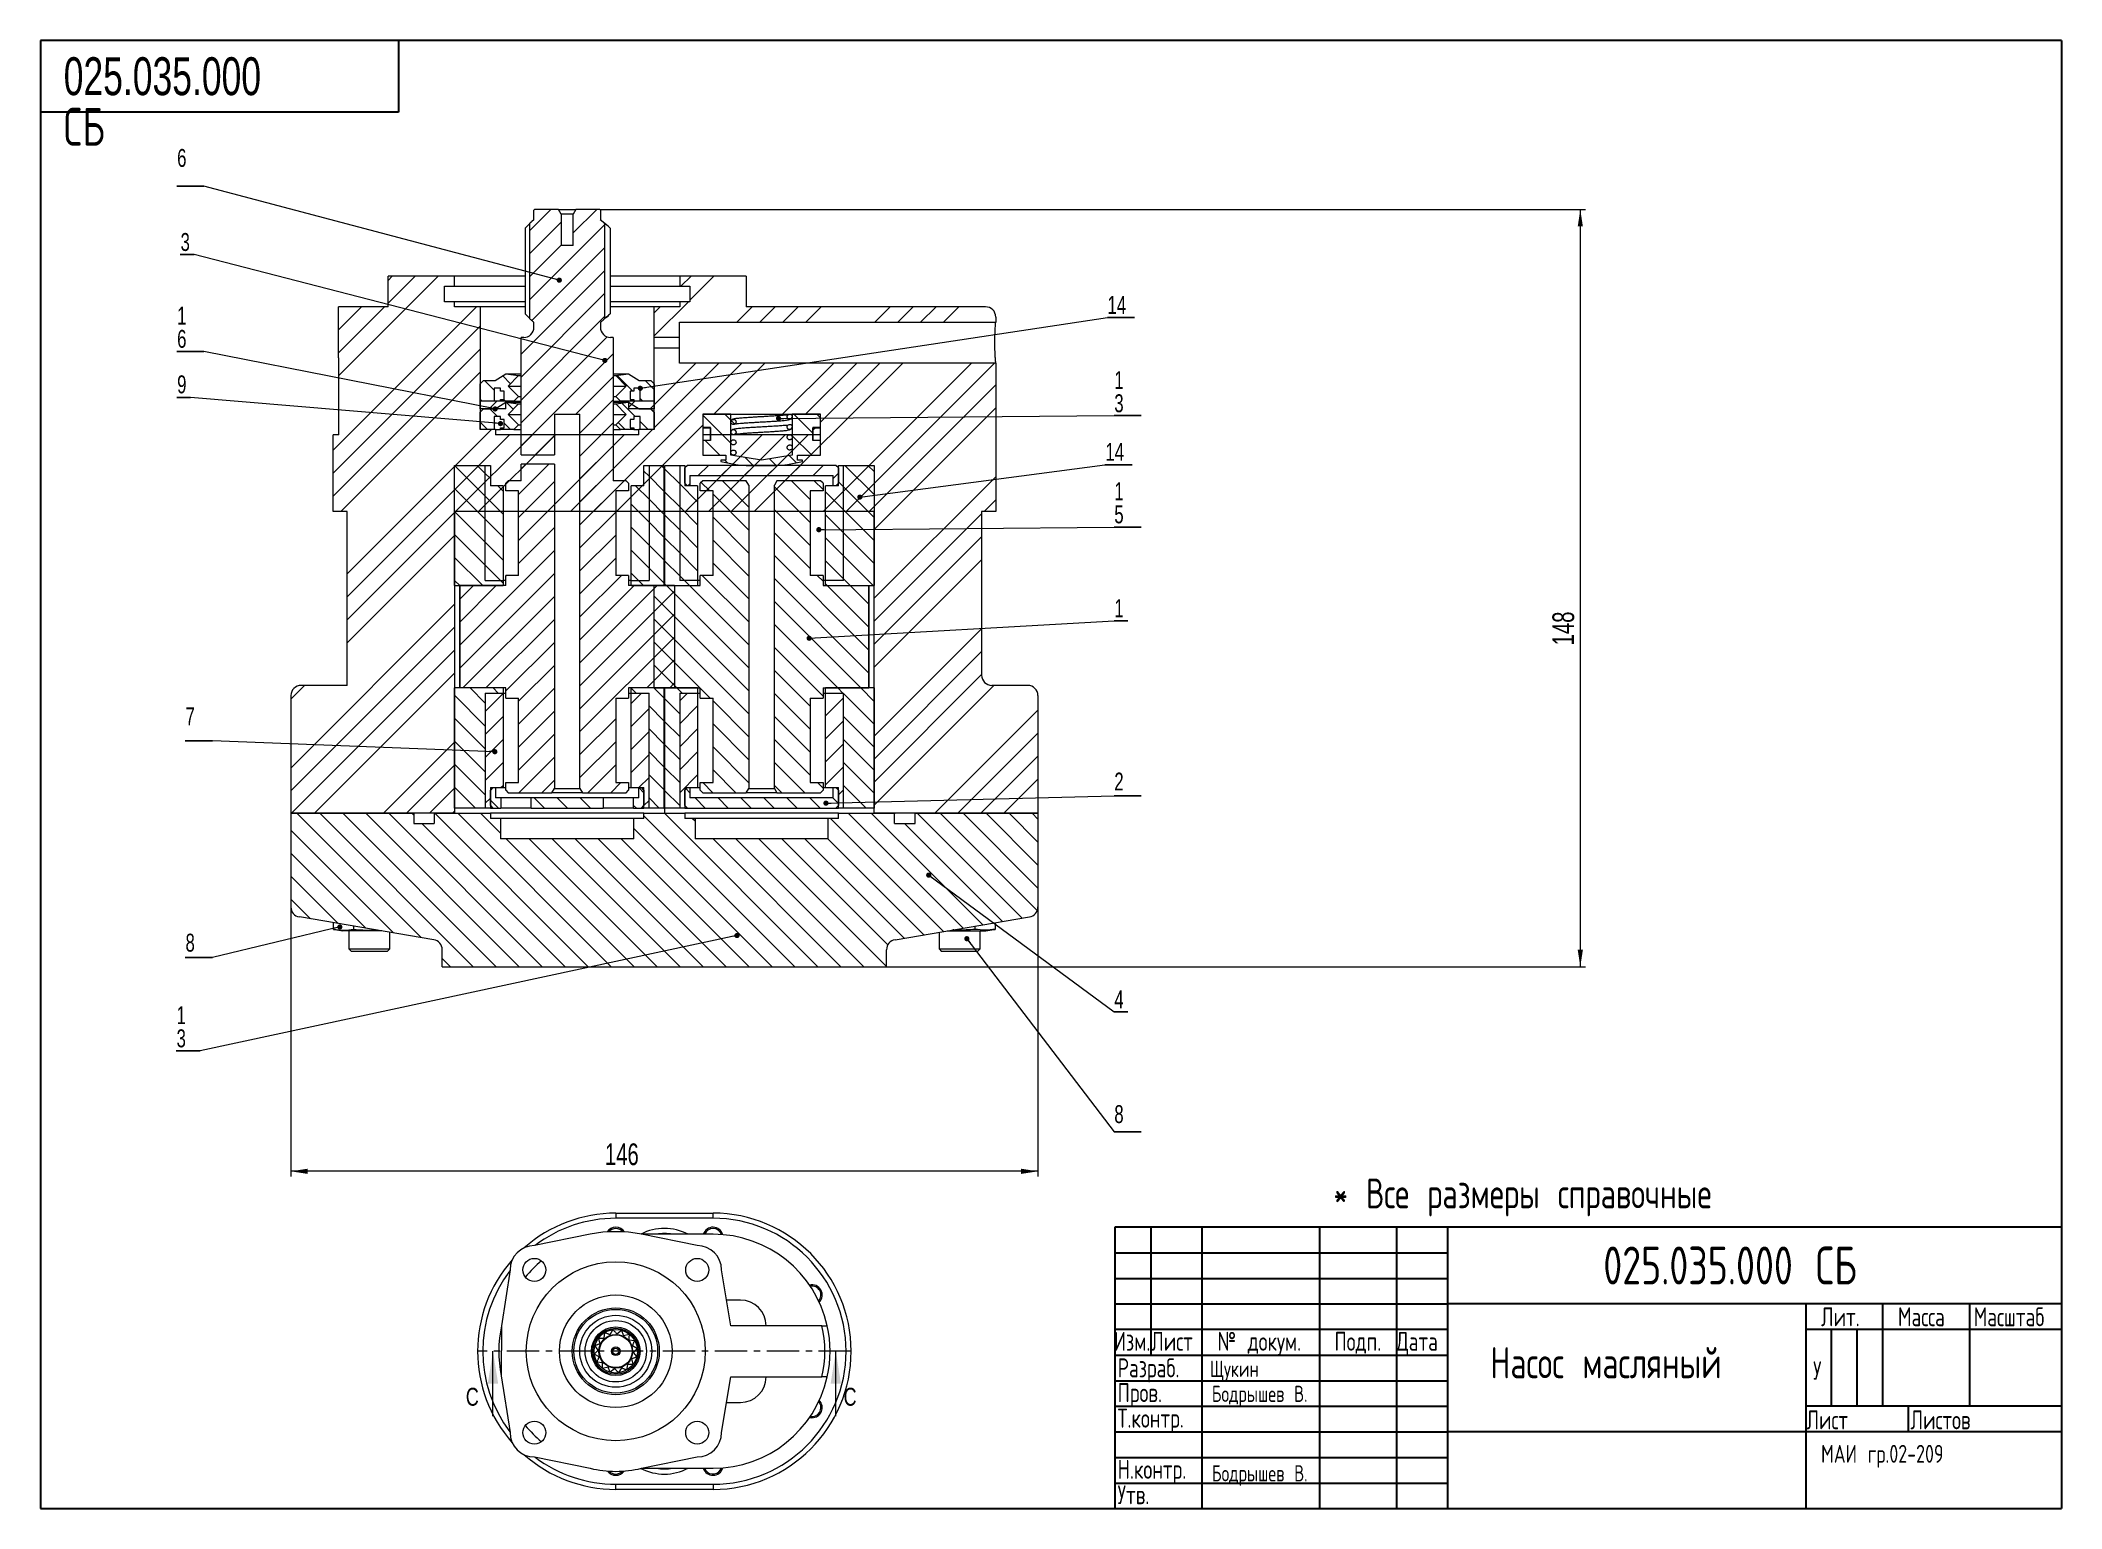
# Model space of a CAD drawing. Header units: millimetres. Extents: x 20 to 415, y 5 to 292.
import ezdxf

# ---------------------------------------------------------------- set-up
doc = ezdxf.new("R2010")
doc.units = ezdxf.units.MM
doc.linetypes.add('CENTER', pattern=[10.16, 6.35, -1.27, 1.27, -1.27])
doc.styles.add('SLDTEXTSTYLE0', font='TXT', dxfattribs={"width": 0.7})
doc.styles.add('SLDTEXTSTYLE1', font='TXT', dxfattribs={"width": 0.7, "bigfont": 'bigfont'})
doc.styles.add('SLDTEXTSTYLE2', font='TXT', dxfattribs={"width": 0.75})
doc.dimstyles.new('SLDDIMSTYLE0', dxfattribs={"dimtxt": 4.10931, "dimasz": 3.302, "dimexe": 0, "dimexo": 0.0625, "dimgap": 1.027327, "dimtad": 2, "dimdec": 3, "dimrnd": 1e-09, "dimzin": 12, "dimdsep": 46, "dimtxsty": 'SLDTEXTSTYLE0', "dimsah": 1, "dimcen": 0.09, "dimadec": 0, "dimazin": 3, "dimtfac": 1, "dimtdec": 3, "dimtofl": 0, "dimtmove": 0, "dimatfit": 3, "dimfxl": 0, "dimfrac": 2, "dimtolj": 1, "dimtzin": 12, "dimarcsym": 0})
pattern_1 = [(45, (0, 0), (-13.4704, 13.4704), []), (45, (4.49, 0), (-13.4704, 13.4704), []), (45, (8.98, 0), (-13.4704, 13.4704), []), (45, (13.47, 0), (-13.4704, 13.4704), [])]

msp = doc.modelspace()

# ---------------------------------------------------------------- texts
at = {"color": 7, "linetype": 'Continuous', "lineweight": 0, "style": 'SLDTEXTSTYLE1'}
for s, insert, char_height, attachment_point in [('* \\M+18442\\M+18483\\M+18475 \\M+18482\\M+18470\\M+18478\\M+1847D\\M+18475\\M+18482\\M+1848D \\M+18483\\M+18481\\M+18482\\M+18470\\M+18472\\M+18480\\M+18489\\M+1847E\\M+1848D\\M+18475', (272.668, 69.5187), 5.8208333, 1), ('025.035.000 \\M+18452\\M+18441', (325.4303, 56.2244), 7.408333, 1), ('\\M+1844C\\M+18479\\M+18484.', (367.9829, 44.3455), 3.704167, 1), ('\\M+1844D\\M+18470\\M+18483\\M+18483\\M+18470', (383.0146, 44.3455), 3.704167, 1), ('\\M+1844D\\M+18470\\M+18483\\M+1848A\\M+18484\\M+18470\\M+18471', (397.8191, 44.3455), 3.704167, 1), ('\\M+18449\\M+18478\\M+1847D.', (229.7917, 39.5534), 3.704167, 1), ('\\M+1844C\\M+18479\\M+18483\\M+18484', (237.0766, 39.5534), 3.704167, 1), ('\\M+18782 \\M+18474\\M+18480\\M+1847B\\M+18485\\M+1847D.', (250.0561, 39.5534), 3.704167, 1), ('\\M+18450\\M+18480\\M+18474\\M+18481.', (272.8953, 39.5534), 3.704167, 1), ('\\M+18444\\M+18470\\M+18484\\M+18470', (284.9685, 39.5534), 3.704167, 1), ('\\M+1844E\\M+18470\\M+18483\\M+18480\\M+18483 \\M+1847D\\M+18470\\M+18483\\M+1847C\\M+18491\\M+1847E\\M+1848D\\M+1847A', (303.3631, 36.5557), 6.0854167, 1), ('\\M+18451\\M+18470\\M+18478\\M+18482\\M+18470\\M+18471.', (230.5208, 34.357), 3.704167, 1), ('\\M+1845A\\M+18485\\M+1847B\\M+18479\\M+1847E', (248.5447, 33.9098), 3.175, 1), ('\\M+18485', (367.2463, 34.9021), 3.70417, 2), ('\\M+18450\\M+18482\\M+18480\\M+18472.', (230.5208, 29.5166), 3.704167, 1), ('\\M+18441\\M+18480\\M+18474\\M+18482\\M+1848D\\M+1848A\\M+18475\\M+18472 \\M+18442.', (248.9228, 29.0188), 3.175, 1), ('\\M+18453.\\M+1847B\\M+18480\\M+1847E\\M+18484\\M+18482.', (230.5208, 24.5192), 3.704167, 1), ('\\M+1844C\\M+18479\\M+18483\\M+18484', (365.1348, 24.1962), 3.704167, 1), ('\\M+1844C\\M+18479\\M+18483\\M+18484\\M+18480\\M+18472', (385.4721, 24.1962), 3.704167, 1), ('\\M+1844D\\M+18440\\M+18449 \\M+18473\\M+18482.02-209', (367.9829, 17.4576), 3.5, 1), ('\\M+1844E.\\M+1847B\\M+18480\\M+1847E\\M+18484\\M+18482.', (230.5208, 14.5291), 3.704167, 1), ('\\M+18441\\M+18480\\M+18474\\M+18482\\M+1848D\\M+1848A\\M+18475\\M+18472 \\M+18442.', (248.9412, 13.4857), 3.175, 1), ('\\M+18454\\M+18484\\M+18472.', (230.5208, 9.5643), 3.704167, 1)]:
    msp.add_mtext(s, dxfattribs=dict(at, insert=insert, char_height=char_height, attachment_point=attachment_point))
at = {"color": 7, "linetype": 'Continuous', "char_height": 3.5, "attachment_point": 1, "style": 'SLDTEXTSTYLE2'}
for insert in [(103.1337, 28.61), (176.9614, 28.61)]:
    msp.add_mtext('C', dxfattribs=dict(at, insert=insert))

# ---------------------------------------------------------------- blocks, each defined once
blk = doc.blocks.new('SW_NOTE_0')
at = {"color": 0, "linetype": 'Continuous', "lineweight": 0, "char_height": 7.4083, "attachment_point": 1}
for s, insert, style in [('025.035.000', (0, 9.55), 'SLDTEXTSTYLE0'), ('\\M+18452\\M+18441', (0, -0.33), 'SLDTEXTSTYLE1')]:
    blk.add_mtext(s, dxfattribs=dict(at, insert=insert, style=style))
blk = doc.blocks.new('SW_NOTE_1')
at = {"color": 0, "linetype": 'Continuous', "lineweight": 0}
for p, q in [((-0.05, 0.29), (2.67, 0.29)), ((2.67, 0.29), (-0.05, 0.29)), ((-0.05, 0.29), (2.67, 0.29)), ((2.67, 0.29), (-0.05, 0.29)), ((-0.05, 0.29), (2.67, 0.29)), ((2.67, 0.29), (-0.05, 0.29))]:
    blk.add_line(p, q, dxfattribs=at)
at = {"color": 0, "linetype": 'Continuous', "lineweight": 0, "insert": (0, 4.51), "char_height": 3.5, "attachment_point": 1, "style": 'SLDTEXTSTYLE0'}
blk.add_mtext('3', dxfattribs=at)
blk = doc.blocks.new('SW_NOTE_2')
at = {"color": 0, "linetype": 'Continuous', "lineweight": 0}
for p, q in [((-0.1, -4.18), (4.64, -4.18)), ((4.64, -4.18), (-0.1, -4.18)), ((-0.1, -4.18), (4.64, -4.18)), ((4.64, -4.18), (-0.1, -4.18)), ((-0.1, -4.18), (4.64, -4.18)), ((4.64, -4.18), (-0.1, -4.18))]:
    blk.add_line(p, q, dxfattribs=at)
at = {"color": 0, "linetype": 'Continuous', "lineweight": 0, "char_height": 3.5, "attachment_point": 1, "style": 'SLDTEXTSTYLE0'}
for s, insert in [('1', (0, 4.51)), ('3', (0, -0.01))]:
    blk.add_mtext(s, dxfattribs=dict(at, insert=insert))
blk = doc.blocks.new('_DOT')
at = {"color": 0, "linetype": 'ByBlock', "lineweight": -2}
blk.add_line((-0.5, 0), (-1, 0), dxfattribs=at)
at = {"color": 0, "linetype": 'ByBlock', "const_width": 0.5}
blk.add_lwpolyline([(-0.25, 0, 1), (0.25, 0, 1)], format="xyb", close=True, dxfattribs=at)
blk = doc.blocks.new('_D')
at = {"color": 7, "linetype": 'Continuous', "lineweight": 0}
for p, q in [((129.34, 258.93), (321.94, 258.93)), ((320.94, 258.93), (320.94, 110.93)), ((185.36, 110.93), (321.94, 110.93))]:
    blk.add_line(p, q, dxfattribs=at)
for points in [[(320.94, 258.93), (320.44, 255.63), (321.45, 255.63)], [(320.94, 110.93), (321.45, 114.23), (320.44, 114.23)]]:
    blk.add_solid(points, dxfattribs=at)
at = {"color": 7, "linetype": 'Continuous', "lineweight": 0, "insert": (315.49, 173.74), "char_height": 4.233, "attachment_point": 1, "rotation": 90, "style": 'SLDTEXTSTYLE0'}
blk.add_mtext('148', dxfattribs=at)
blk = doc.blocks.new('_D_1')
at = {"color": 7, "linetype": 'Continuous', "lineweight": 0}
for p, q in [((68.94, 140.93), (68.94, 69.93)), ((214.94, 140.93), (214.94, 69.93)), ((214.94, 70.93), (68.94, 70.93))]:
    blk.add_line(p, q, dxfattribs=at)
for points in [[(68.94, 70.93), (72.25, 70.42), (72.25, 71.44)], [(214.94, 70.93), (211.64, 71.44), (211.64, 70.42)]]:
    blk.add_solid(points, dxfattribs=at)
at = {"color": 7, "linetype": 'Continuous', "lineweight": 0, "insert": (130.32, 76.38), "char_height": 4.233, "attachment_point": 1, "style": 'SLDTEXTSTYLE0'}
blk.add_mtext('146', dxfattribs=at)
blk = doc.blocks.new('SW_NOTE_3')
at = {"color": 0, "linetype": 'Continuous', "lineweight": 0}
for p, q in [((-0.09, -2.77), (5.23, -2.77)), ((5.23, -2.77), (-0.09, -2.77)), ((-0.09, -2.77), (5.23, -2.77)), ((5.23, -2.77), (-0.09, -2.77)), ((-0.09, -2.77), (5.23, -2.77)), ((5.23, -2.77), (-0.09, -2.77))]:
    blk.add_line(p, q, dxfattribs=at)
at = {"color": 0, "linetype": 'Continuous', "lineweight": 0, "insert": (0, 4.51), "char_height": 3.5, "attachment_point": 1, "style": 'SLDTEXTSTYLE0'}
blk.add_mtext('6', dxfattribs=at)
blk = doc.blocks.new('SW_NOTE_4')
at = {"color": 0, "linetype": 'Continuous', "lineweight": 0}
for p, q in [((-0.09, 0.19), (2.63, 0.19)), ((2.63, 0.19), (-0.09, 0.19)), ((-0.09, 0.19), (2.63, 0.19)), ((2.63, 0.19), (-0.09, 0.19)), ((-0.09, 0.19), (2.63, 0.19)), ((2.63, 0.19), (-0.09, 0.19))]:
    blk.add_line(p, q, dxfattribs=at)
at = {"color": 0, "linetype": 'Continuous', "lineweight": 0, "insert": (0, 4.51), "char_height": 3.5, "attachment_point": 1, "style": 'SLDTEXTSTYLE0'}
blk.add_mtext('9', dxfattribs=at)
blk = doc.blocks.new('SW_NOTE_5')
at = {"color": 0, "linetype": 'Continuous', "lineweight": 0}
for p, q in [((-0.02, 0.3), (5.31, 0.3)), ((5.31, 0.3), (-0.02, 0.3)), ((-0.02, 0.3), (5.31, 0.3)), ((5.31, 0.3), (-0.02, 0.3)), ((-0.02, 0.3), (5.31, 0.3)), ((5.31, 0.3), (-0.02, 0.3))]:
    blk.add_line(p, q, dxfattribs=at)
at = {"color": 0, "linetype": 'Continuous', "lineweight": 0, "insert": (0, 4.51), "char_height": 3.5, "attachment_point": 1, "style": 'SLDTEXTSTYLE0'}
blk.add_mtext('14', dxfattribs=at)
blk = doc.blocks.new('SW_NOTE_6')
at = {"color": 0, "linetype": 'Continuous', "lineweight": 0}
for p, q in [((-0.05, -4.18), (5.27, -4.18)), ((5.27, -4.18), (-0.05, -4.18)), ((-0.05, -4.18), (5.27, -4.18)), ((5.27, -4.18), (-0.05, -4.18)), ((-0.05, -4.18), (5.27, -4.18)), ((5.27, -4.18), (-0.05, -4.18))]:
    blk.add_line(p, q, dxfattribs=at)
at = {"color": 0, "linetype": 'Continuous', "lineweight": 0, "char_height": 3.5, "attachment_point": 1, "style": 'SLDTEXTSTYLE0'}
for s, insert in [('1', (0, 4.51)), ('3', (0, -0.01))]:
    blk.add_mtext(s, dxfattribs=dict(at, insert=insert))
blk = doc.blocks.new('SW_NOTE_7')
at = {"color": 0, "linetype": 'Continuous', "lineweight": 0}
for p, q in [((-0.08, 0.25), (5.25, 0.25)), ((5.25, 0.25), (-0.08, 0.25)), ((-0.08, 0.25), (5.25, 0.25)), ((5.25, 0.25), (-0.08, 0.25)), ((-0.08, 0.25), (5.25, 0.25)), ((5.25, 0.25), (-0.08, 0.25))]:
    blk.add_line(p, q, dxfattribs=at)
at = {"color": 0, "linetype": 'Continuous', "lineweight": 0, "insert": (0, 4.51), "char_height": 3.5, "attachment_point": 1, "style": 'SLDTEXTSTYLE0'}
blk.add_mtext('14', dxfattribs=at)
blk = doc.blocks.new('SW_NOTE_8')
at = {"color": 0, "linetype": 'Continuous', "lineweight": 0}
for p, q in [((-0.05, -4.24), (5.27, -4.24)), ((5.27, -4.24), (-0.05, -4.24)), ((-0.05, -4.24), (5.27, -4.24)), ((5.27, -4.24), (-0.05, -4.24)), ((-0.05, -4.24), (5.27, -4.24)), ((5.27, -4.24), (-0.05, -4.24))]:
    blk.add_line(p, q, dxfattribs=at)
at = {"color": 0, "linetype": 'Continuous', "lineweight": 0, "char_height": 3.5, "attachment_point": 1, "style": 'SLDTEXTSTYLE0'}
for s, insert in [('1', (0, 4.51)), ('5', (0, -0.01))]:
    blk.add_mtext(s, dxfattribs=dict(at, insert=insert))
blk = doc.blocks.new('SW_NOTE_9')
at = {"color": 0, "linetype": 'Continuous', "lineweight": 0}
for p, q in [((-0.05, 0.28), (2.67, 0.28)), ((2.67, 0.28), (-0.05, 0.28)), ((-0.05, 0.28), (2.67, 0.28)), ((2.67, 0.28), (-0.05, 0.28)), ((-0.05, 0.28), (2.67, 0.28)), ((2.67, 0.28), (-0.05, 0.28))]:
    blk.add_line(p, q, dxfattribs=at)
at = {"color": 0, "linetype": 'Continuous', "lineweight": 0, "insert": (0, 4.51), "char_height": 3.5, "attachment_point": 1, "style": 'SLDTEXTSTYLE0'}
blk.add_mtext('1', dxfattribs=at)
blk = doc.blocks.new('SW_NOTE_10')
at = {"color": 0, "linetype": 'Continuous', "lineweight": 0}
for p, q in [((-0.05, -0.04), (5.27, -0.04)), ((5.27, -0.04), (-0.05, -0.04)), ((-0.05, -0.04), (5.27, -0.04)), ((5.27, -0.04), (-0.05, -0.04)), ((-0.05, -0.04), (5.27, -0.04)), ((5.27, -0.04), (-0.05, -0.04))]:
    blk.add_line(p, q, dxfattribs=at)
at = {"color": 0, "linetype": 'Continuous', "lineweight": 0, "insert": (0, 4.51), "char_height": 3.5, "attachment_point": 1, "style": 'SLDTEXTSTYLE0'}
blk.add_mtext('2', dxfattribs=at)
blk = doc.blocks.new('SW_NOTE_11')
at = {"color": 0, "linetype": 'Continuous', "lineweight": 0}
for p, q in [((-0.05, 0.29), (2.67, 0.29)), ((2.67, 0.29), (-0.05, 0.29)), ((-0.05, 0.29), (2.67, 0.29)), ((2.67, 0.29), (-0.05, 0.29)), ((-0.05, 0.29), (2.67, 0.29)), ((2.67, 0.29), (-0.05, 0.29))]:
    blk.add_line(p, q, dxfattribs=at)
at = {"color": 0, "linetype": 'Continuous', "lineweight": 0, "insert": (0, 4.51), "char_height": 3.5, "attachment_point": 1, "style": 'SLDTEXTSTYLE0'}
blk.add_mtext('4', dxfattribs=at)
blk = doc.blocks.new('SW_NOTE_12')
at = {"color": 0, "linetype": 'Continuous', "lineweight": 0}
for p, q in [((-0.05, -0.7), (5.27, -0.7)), ((5.27, -0.7), (-0.05, -0.7)), ((-0.05, -0.7), (5.27, -0.7)), ((5.27, -0.7), (-0.05, -0.7)), ((-0.05, -0.7), (5.27, -0.7)), ((5.27, -0.7), (-0.05, -0.7))]:
    blk.add_line(p, q, dxfattribs=at)
at = {"color": 0, "linetype": 'Continuous', "lineweight": 0, "insert": (0, 4.51), "char_height": 3.5, "attachment_point": 1, "style": 'SLDTEXTSTYLE0'}
blk.add_mtext('8', dxfattribs=at)
blk = doc.blocks.new('SW_NOTE_13')
at = {"color": 0, "linetype": 'Continuous', "lineweight": 0}
for p, q in [((-0.07, -0.14), (5.25, -0.14)), ((5.25, -0.14), (-0.07, -0.14)), ((-0.07, -0.14), (5.25, -0.14)), ((5.25, -0.14), (-0.07, -0.14)), ((-0.07, -0.14), (5.25, -0.14)), ((5.25, -0.14), (-0.07, -0.14))]:
    blk.add_line(p, q, dxfattribs=at)
at = {"color": 0, "linetype": 'Continuous', "lineweight": 0, "insert": (0, 4.51), "char_height": 3.5, "attachment_point": 1, "style": 'SLDTEXTSTYLE0'}
blk.add_mtext('8', dxfattribs=at)
blk = doc.blocks.new('SW_NOTE_14')
at = {"color": 0, "linetype": 'Continuous', "lineweight": 0}
for p, q in [((-0.07, -2.01), (5.25, -2.01)), ((5.25, -2.01), (-0.07, -2.01)), ((-0.07, -2.01), (5.25, -2.01)), ((5.25, -2.01), (-0.07, -2.01)), ((-0.07, -2.01), (5.25, -2.01)), ((5.25, -2.01), (-0.07, -2.01))]:
    blk.add_line(p, q, dxfattribs=at)
at = {"color": 0, "linetype": 'Continuous', "lineweight": 0, "insert": (0, 4.51), "char_height": 3.5, "attachment_point": 1, "style": 'SLDTEXTSTYLE0'}
blk.add_mtext('7', dxfattribs=at)
blk = doc.blocks.new('SW_NOTE_15')
at = {"color": 0, "linetype": 'Continuous', "lineweight": 0}
for p, q in [((-0.09, -4.23), (5.23, -4.23)), ((5.23, -4.23), (-0.09, -4.23)), ((-0.09, -4.23), (5.23, -4.23)), ((5.23, -4.23), (-0.09, -4.23)), ((-0.09, -4.23), (5.23, -4.23)), ((5.23, -4.23), (-0.09, -4.23))]:
    blk.add_line(p, q, dxfattribs=at)
at = {"color": 0, "linetype": 'Continuous', "lineweight": 0, "char_height": 3.5, "attachment_point": 1, "style": 'SLDTEXTSTYLE0'}
for s, insert in [('1', (0, 4.51)), ('6', (0, -0.01))]:
    blk.add_mtext(s, dxfattribs=dict(at, insert=insert))

# ---------------------------------------------------------------- dimensions: what is measured, and where the dimension line sits
at = {"color": 7, "linetype": 'Continuous', "lineweight": 0}
dim = msp.add_linear_dim(base=(320.9441, 110.9274), p1=(129.3441, 258.9274), p2=(185.3637, 110.9274), angle=90, dimstyle='SLDDIMSTYLE0', dxfattribs=at)
dim.commit()
dim.dimension.update_dxf_attribs({"geometry": '_D', "text_midpoint": (320.9441, 178.44), "dimtype": 160})
dim = msp.add_linear_dim(base=(68.9441, 70.9274), p1=(214.9441, 140.9274), p2=(68.9441, 140.9274), dimstyle='SLDDIMSTYLE0', dxfattribs=at)
dim.commit()
dim.dimension.update_dxf_attribs({"geometry": '_D_1', "text_midpoint": (135.0266, 70.9274), "dimtype": 160})

# ---------------------------------------------------------------- hatches: boundary and pattern name
at = {"linetype": 'Continuous', "lineweight": 0}
h = msp.add_hatch(dxfattribs=at)
h.set_pattern_fill('ANSI31', style=0)
edge = h.paths.add_edge_path(flags=0)
edge.add_line((132.4441, 146.9274), (132.4441, 163.4274))
edge.add_line((132.4441, 163.4274), (134.9441, 163.4274))
edge.add_line((134.9441, 163.4274), (134.9441, 165.4274))
edge.add_line((134.9441, 165.4274), (143.9441, 165.4274))
edge.add_line((143.9441, 165.4274), (143.9441, 185.4274))
edge.add_line((143.9441, 185.4274), (134.9441, 185.4274))
edge.add_line((134.9441, 185.4274), (134.9441, 187.4274))
edge.add_line((134.9441, 187.4274), (132.4441, 187.4274))
edge.add_line((132.4441, 187.4274), (132.4441, 203.9274))
edge.add_line((132.4441, 203.9274), (134.9441, 203.9274))
edge.add_line((134.9441, 203.9274), (134.9441, 205.4274))
edge.add_line((134.9441, 205.4274), (134.4441, 205.9274))
edge.add_line((134.4441, 205.9274), (131.9441, 205.9274))
edge.add_line((131.9441, 205.9274), (131.9441, 233.9274))
edge.add_line((131.9441, 233.9274), (131.4441, 233.9274))
edge.add_arc((131.4441, 235.9274), 2, 180, 270, ccw=False)
edge.add_line((129.4441, 235.9274), (129.4441, 236.9274))
edge.add_line((129.4441, 236.9274), (129.5337, 236.9274))
edge.add_spline(control_points=[(129.5337, 236.9274), (129.6144, 237.007), (129.6963, 237.0854), (129.7792, 237.1628), (129.862, 237.2402), (129.9458, 237.3167), (130.0303, 237.3922), (130.1, 237.4546), (130.1703, 237.5165), (130.2411, 237.5778)], knot_values=[0, 0, 0, 0, 0.00034012, 0.00034012, 0.00034012, 0.00068022, 0.00068022, 0.00068022, 0.00096102, 0.00096102, 0.00096102, 0.00096102], weights=[1, 1, 1, 1, 1, 1, 1, 1, 1, 1], degree=3, periodic=0)
edge.add_line((130.2411, 237.5778), (130.2411, 256.2771))
edge.add_spline(control_points=[(130.2411, 256.2771), (130.1703, 256.3384), (130.1, 256.4002), (130.0303, 256.4626), (129.9458, 256.5382), (129.862, 256.6146), (129.7792, 256.692), (129.6963, 256.7695), (129.6144, 256.8479), (129.5337, 256.9274)], knot_values=[0.00156653, 0.00156653, 0.00156653, 0.00156653, 0.00184735, 0.00184735, 0.00184735, 0.00218746, 0.00218746, 0.00218746, 0.00252759, 0.00252759, 0.00252759, 0.00252759], weights=[1, 1, 1, 1, 1, 1, 1, 1, 1, 1], degree=3, periodic=0)
edge.add_line((129.5337, 256.9274), (129.4441, 256.9274))
edge.add_line((129.4441, 256.9274), (129.4441, 258.8274))
edge.add_line((129.4441, 258.8274), (129.3441, 258.9274))
edge.add_line((129.3441, 258.9274), (124.6441, 258.9274))
edge.add_line((124.6441, 258.9274), (124.1441, 258.0614))
edge.add_line((124.1441, 258.0614), (124.1441, 251.9274))
edge.add_line((124.1441, 251.9274), (121.7441, 251.9274))
edge.add_line((121.7441, 251.9274), (121.7441, 258.0614))
edge.add_line((121.7441, 258.0614), (121.2441, 258.9274))
edge.add_line((121.2441, 258.9274), (116.5441, 258.9274))
edge.add_line((116.5441, 258.9274), (116.4441, 258.8274))
edge.add_line((116.4441, 258.8274), (116.4441, 256.9274))
edge.add_line((116.4441, 256.9274), (116.3546, 256.9274))
edge.add_spline(control_points=[(116.3546, 256.9274), (116.2192, 256.7941), (116.0807, 256.664), (115.9399, 256.5364), (115.8708, 256.4738), (115.8012, 256.4118), (115.7311, 256.3503), (115.7032, 256.3258), (115.6752, 256.3014), (115.6472, 256.2771)], knot_values=[0, 0, 0, 0, 0.00057, 0.00057, 0.00057, 0.0008496, 0.0008496, 0.0008496, 0.00096095, 0.00096095, 0.00096095, 0.00096095], weights=[1, 1, 1, 1, 1, 1, 1, 1, 1, 1], degree=3, periodic=0)
edge.add_line((115.6472, 256.2771), (115.6472, 237.5778))
edge.add_spline(control_points=[(115.6472, 237.5778), (115.6752, 237.5535), (115.7032, 237.5291), (115.7311, 237.5046), (115.8012, 237.4431), (115.8708, 237.3811), (115.9399, 237.3185), (116.0807, 237.1909), (116.2192, 237.0608), (116.3546, 236.9274)], knot_values=[0.00156655, 0.00156655, 0.00156655, 0.00156655, 0.00167792, 0.00167792, 0.00167792, 0.00195755, 0.00195755, 0.00195755, 0.00252763, 0.00252763, 0.00252763, 0.00252763], weights=[1, 1, 1, 1, 1, 1, 1, 1, 1, 1], degree=3, periodic=0)
edge.add_line((116.3546, 236.9274), (116.4441, 236.9274))
edge.add_line((116.4441, 236.9274), (116.4441, 235.9274))
edge.add_arc((114.4441, 235.9274), 2, 270, 360, ccw=False)
edge.add_line((114.4441, 233.9274), (113.9441, 233.9274))
edge.add_line((113.9441, 233.9274), (113.9441, 210.9881))
edge.add_line((113.9441, 210.9881), (120.4441, 210.9881))
edge.add_line((120.4441, 210.9881), (120.4441, 218.9274))
edge.add_line((120.4441, 218.9274), (125.4441, 218.9274))
edge.add_line((125.4441, 218.9274), (125.4441, 145.7935))
edge.add_line((125.4441, 145.7935), (125.9441, 144.9274))
edge.add_line((125.9441, 144.9274), (134.4441, 144.9274))
edge.add_line((134.4441, 144.9274), (134.9441, 145.4274))
edge.add_line((134.9441, 145.4274), (134.9441, 146.9274))
edge.add_line((134.9441, 146.9274), (132.4441, 146.9274))
h = msp.add_hatch(dxfattribs=at)
h.set_pattern_fill('DIN 201 сталь и отлитый из стали металл', style=0, pattern_type=2)
h.set_pattern_definition(pattern_1)
edge = h.paths.add_edge_path(flags=0)
edge.add_line((79.9441, 165.9274), (70.9441, 165.9274))
edge.add_arc((70.9441, 163.9274), 2, 90, 180)
edge.add_line((68.9441, 163.9274), (68.9441, 140.9274))
edge.add_line((68.9441, 140.9274), (100.9441, 140.9274))
edge.add_line((100.9441, 140.9274), (100.9441, 199.9274))
edge.add_line((100.9441, 199.9274), (182.9441, 199.9274))
edge.add_line((182.9441, 199.9274), (182.9441, 140.9274))
edge.add_line((182.9441, 140.9274), (214.9441, 140.9274))
edge.add_line((214.9441, 140.9274), (214.9441, 163.9274))
edge.add_arc((212.9441, 163.9274), 2, 0, 90)
edge.add_line((212.9441, 165.9274), (205.9441, 165.9274))
edge.add_arc((205.9441, 167.9274), 2, 180, 270, ccw=False)
edge.add_line((203.9441, 167.9274), (203.9441, 199.9274))
edge.add_line((203.9441, 199.9274), (206.6941, 199.9274))
edge.add_line((206.6941, 199.9274), (206.6941, 214.9274))
edge.add_line((206.6941, 214.9274), (206.7026, 214.9274))
edge.add_line((206.7026, 214.9274), (206.7026, 228.9274))
edge.add_line((206.7026, 228.9274), (144.9195, 228.9274))
edge.add_line((144.9195, 228.9274), (144.9195, 231.9274))
edge.add_line((144.9195, 231.9274), (139.9441, 231.9274))
edge.add_line((139.9441, 231.9274), (139.9441, 215.9274))
edge.add_line((139.9441, 215.9274), (136.9441, 215.9274))
edge.add_line((136.9441, 215.9274), (136.9441, 214.9274))
edge.add_line((136.9441, 214.9274), (108.9441, 214.9274))
edge.add_line((108.9441, 214.9274), (108.9441, 215.9274))
edge.add_line((108.9441, 215.9274), (105.9441, 215.9274))
edge.add_line((105.9441, 215.9274), (105.9441, 239.9274))
edge.add_line((105.9441, 239.9274), (100.9441, 239.9274))
edge.add_line((100.9441, 239.9274), (100.9441, 240.9274))
edge.add_line((100.9441, 240.9274), (98.9441, 240.9274))
edge.add_line((98.9441, 240.9274), (98.9441, 243.9274))
edge.add_line((98.9441, 243.9274), (100.9441, 243.9274))
edge.add_line((100.9441, 243.9274), (100.9441, 245.9274))
edge.add_line((100.9441, 245.9274), (87.9441, 245.9274))
edge.add_line((87.9441, 245.9274), (87.9441, 239.9274))
edge.add_line((87.9441, 239.9274), (78.2491, 239.9274))
edge.add_line((78.2491, 239.9274), (78.2491, 229.9274))
edge.add_line((78.2491, 229.9274), (78.3004, 229.9274))
edge.add_line((78.3004, 229.9274), (78.3004, 214.9274))
edge.add_line((78.3004, 214.9274), (77.1941, 214.9274))
edge.add_line((77.1941, 214.9274), (77.1941, 199.9274))
edge.add_line((77.1941, 199.9274), (79.9441, 199.9274))
edge.add_line((79.9441, 199.9274), (79.9441, 165.9274))
h.paths.add_polyline_path([(149.4441, 214.9274), (149.4441, 218.9274), (172.4441, 218.9274), (172.4441, 214.9274)], flags=0)
h = msp.add_hatch(dxfattribs=at)
h.set_pattern_fill('DIN 201 сталь и отлитый из стали металл', style=0, pattern_type=2)
h.set_pattern_definition(pattern_1)
edge = h.paths.add_edge_path(flags=0)
edge.add_line((206.7026, 236.9274), (206.7026, 237.9274))
edge.add_arc((204.7026, 237.9274), 2, 0, 90)
edge.add_line((204.7026, 239.9274), (157.9441, 239.9274))
edge.add_line((157.9441, 239.9274), (157.9441, 245.9274))
edge.add_line((157.9441, 245.9274), (144.9441, 245.9274))
edge.add_line((144.9441, 245.9274), (144.9441, 243.9274))
edge.add_line((144.9441, 243.9274), (146.9441, 243.9274))
edge.add_line((146.9441, 243.9274), (146.9441, 240.9274))
edge.add_line((146.9441, 240.9274), (144.9441, 240.9274))
edge.add_line((144.9441, 240.9274), (144.9441, 239.9274))
edge.add_line((144.9441, 239.9274), (139.9441, 239.9274))
edge.add_line((139.9441, 239.9274), (139.9441, 233.9274))
edge.add_line((139.9441, 233.9274), (144.9195, 233.9274))
edge.add_line((144.9195, 233.9274), (144.9195, 236.9274))
edge.add_line((144.9195, 236.9274), (206.7026, 236.9274))
h = msp.add_hatch(dxfattribs=at)
h.set_pattern_fill('ANSI31', angle=90, style=0)
h.paths.add_polyline_path([(111.4182, 224.4331), (113.4441, 226.5051), (110.9448, 226.8049), (108.8731, 225.4957), (106.5735, 225.4957), (105.9441, 224.8663), (105.9441, 221.4616), (108.6497, 221.4616), (108.6497, 223.9969), (109.9441, 223.9969), (109.9441, 223.4202), (110.6277, 223.4202), (110.6277, 221.816), (109.9441, 221.816), (109.9441, 221.4616), (112.4985, 221.4616), (113.4441, 222.4072)], flags=0)
h = msp.add_hatch(dxfattribs=at)
h.set_pattern_fill('ANSI31', angle=90, style=0)
h.paths.add_polyline_path([(132.4441, 226.5051), (134.4701, 224.4331), (132.4441, 222.4072), (133.3897, 221.4616), (135.9441, 221.4616), (135.9441, 221.816), (135.2606, 221.816), (135.2606, 223.4202), (135.9441, 223.4202), (135.9441, 223.9969), (137.2385, 223.9969), (137.2385, 221.4616), (139.9441, 221.4616), (139.9441, 224.8663), (139.3147, 225.4957), (137.0151, 225.4957), (134.9434, 226.8049)], flags=0)
h = msp.add_hatch(dxfattribs=at)
h.set_pattern_fill('ANSI31', style=0)
h.paths.add_polyline_path([(105.9441, 221.4616), (105.9441, 219.9616), (110.9441, 219.9616), (110.9441, 221.4616)], flags=0)
h = msp.add_hatch(dxfattribs=at)
h.set_pattern_fill('ANSI31', angle=90, style=0)
h.paths.add_polyline_path([(111.4182, 218.899), (113.4441, 220.9709), (110.9448, 221.2708), (108.8731, 219.9616), (106.5735, 219.9616), (105.9441, 219.3322), (105.9441, 215.9274), (108.6497, 215.9274), (108.6497, 218.4628), (109.9441, 218.4628), (109.9441, 217.886), (110.6277, 217.886), (110.6277, 216.2818), (109.9441, 216.2818), (109.9441, 215.9274), (112.4985, 215.9274), (113.4441, 216.8731)], flags=0)
h = msp.add_hatch(dxfattribs=at)
h.set_pattern_fill('ANSI31', angle=90, style=0)
h.paths.add_polyline_path([(132.4441, 220.9709), (134.4701, 218.899), (132.4441, 216.8731), (133.3897, 215.9274), (135.9441, 215.9274), (135.9441, 216.2818), (135.2606, 216.2818), (135.2606, 217.886), (135.9441, 217.886), (135.9441, 218.4628), (137.2385, 218.4628), (137.2385, 215.9274), (139.9441, 215.9274), (139.9441, 219.3322), (139.3147, 219.9616), (137.0151, 219.9616), (134.9434, 221.2708)], flags=0)
h = msp.add_hatch(dxfattribs=at)
h.set_pattern_fill('ANSI31', style=0)
h.paths.add_polyline_path([(139.9441, 219.9616), (139.9441, 221.4616), (134.9441, 221.4616), (134.9441, 219.9616)], flags=0)
h = msp.add_hatch(dxfattribs=at)
h.set_pattern_fill('ANSI31', angle=90, style=0)
edge = h.paths.add_edge_path(flags=0)
edge.add_line((150.9441, 213.7705), (149.4441, 213.7815))
edge.add_line((149.4441, 213.7815), (149.4441, 210.9274))
edge.add_line((149.4441, 210.9274), (153.9441, 210.9274))
edge.add_line((153.9441, 210.9274), (153.9441, 209.9274))
edge.add_line((153.9441, 209.9274), (152.9441, 209.9274))
edge.add_line((152.9441, 209.9274), (152.9441, 209.6889))
edge.add_arc((159.378, 234.8802), 26, 255.672938, 273.453338)
edge.add_arc((162.5102, 234.8802), 26, 266.546662, 284.327062)
edge.add_line((168.9441, 209.6889), (168.9441, 209.9274))
edge.add_line((168.9441, 209.9274), (167.9441, 209.9274))
edge.add_line((167.9441, 209.9274), (167.9441, 210.9274))
edge.add_line((167.9441, 210.9274), (172.4441, 210.9274))
edge.add_line((172.4441, 210.9274), (172.4441, 213.7815))
edge.add_line((172.4441, 213.7815), (170.9441, 213.7705))
edge.add_line((170.9441, 213.7705), (170.9441, 216.2713))
edge.add_line((170.9441, 216.2713), (172.4441, 216.2823))
edge.add_line((172.4441, 216.2823), (172.4441, 218.9274))
edge.add_line((172.4441, 218.9274), (166.9441, 218.9274))
edge.add_line((166.9441, 218.9274), (166.9441, 210.9274))
edge.add_line((166.9441, 210.9274), (160.9441, 209.9274))
edge.add_line((160.9441, 209.9274), (154.9441, 210.9274))
edge.add_line((154.9441, 210.9274), (154.9441, 218.9274))
edge.add_line((154.9441, 218.9274), (149.4441, 218.9274))
edge.add_line((149.4441, 218.9274), (149.4441, 216.2823))
edge.add_line((149.4441, 216.2823), (150.9441, 216.2713))
edge.add_line((150.9441, 216.2713), (150.9441, 213.7705))
h = msp.add_hatch(dxfattribs=at)
h.set_pattern_fill('ANSI31', angle=90, style=0)
edge = h.paths.add_edge_path(flags=0)
edge.add_spline(control_points=[(154.945, 217.4257), (154.945, 217.2949), (155.0202, 216.9257), (155.8697, 216.9257), (155.945, 217.2949), (155.945, 217.5565), (155.8697, 217.9257), (155.0202, 217.9257), (154.945, 217.5565), (154.945, 217.4257)], knot_values=[0, 0, 0, 0, 0.25, 0.25, 0.5, 0.5, 0.75, 0.75, 1, 1, 1, 1], weights=[0.97552826, 0.97552826, 0.66541847, 0.66541847, 0.97552826, 0.97552826, 0.66541847, 0.66541847, 0.97552826, 0.97552826], degree=3, periodic=0)
h = msp.add_hatch(dxfattribs=at)
h.set_pattern_fill('ANSI31', angle=90, style=0)
edge = h.paths.add_edge_path(flags=0)
edge.add_spline(control_points=[(166.9433, 218.4257), (166.9433, 218.5565), (166.868, 218.9257), (166.0185, 218.9257), (165.9433, 218.5565), (165.9433, 218.2949), (166.0185, 217.9257), (166.868, 217.9257), (166.9433, 218.2949), (166.9433, 218.4257)], knot_values=[0.25, 0.25, 0.25, 0.25, 0.5, 0.5, 0.75, 0.75, 1, 1, 1.25, 1.25, 1.25, 1.25], weights=[0.97552826, 0.97552826, 0.66541847, 0.66541847, 0.97552826, 0.97552826, 0.66541847, 0.66541847, 0.97552826, 0.97552826], degree=3, periodic=0)
h = msp.add_hatch(dxfattribs=at)
h.set_pattern_fill('ANSI31', style=0)
h.paths.add_polyline_path([(149.4441, 216.348), (149.4441, 213.848), (150.9441, 213.848), (150.9441, 216.348)], flags=0)
h = msp.add_hatch(dxfattribs=at)
h.set_pattern_fill('ANSI31', angle=90, style=0)
edge = h.paths.add_edge_path(flags=0)
edge.add_spline(control_points=[(154.945, 215.4257), (154.945, 215.2949), (155.0202, 214.9257), (155.8697, 214.9257), (155.945, 215.2949), (155.945, 215.5565), (155.8697, 215.9257), (155.0202, 215.9257), (154.945, 215.5565), (154.945, 215.4257)], knot_values=[0, 0, 0, 0, 0.25, 0.25, 0.5, 0.5, 0.75, 0.75, 1, 1, 1, 1], weights=[0.97552826, 0.97552826, 0.66541847, 0.66541847, 0.97552826, 0.97552826, 0.66541847, 0.66541847, 0.97552826, 0.97552826], degree=3, periodic=0)
h = msp.add_hatch(dxfattribs=at)
h.set_pattern_fill('ANSI31', angle=90, style=0)
edge = h.paths.add_edge_path(flags=0)
edge.add_spline(control_points=[(154.945, 213.4257), (154.945, 213.2949), (155.0202, 212.9257), (155.8697, 212.9257), (155.945, 213.2949), (155.945, 213.5565), (155.8697, 213.9257), (155.0202, 213.9257), (154.945, 213.5565), (154.945, 213.4257)], knot_values=[0, 0, 0, 0, 0.25, 0.25, 0.5, 0.5, 0.75, 0.75, 1, 1, 1, 1], weights=[0.97552826, 0.97552826, 0.66541847, 0.66541847, 0.97552826, 0.97552826, 0.66541847, 0.66541847, 0.97552826, 0.97552826], degree=3, periodic=0)
h = msp.add_hatch(dxfattribs=at)
h.set_pattern_fill('ANSI31', angle=90, style=0)
edge = h.paths.add_edge_path(flags=0)
edge.add_spline(control_points=[(166.9433, 216.4257), (166.9433, 216.5565), (166.868, 216.9257), (166.0185, 216.9257), (165.9433, 216.5565), (165.9433, 216.2949), (166.0185, 215.9257), (166.868, 215.9257), (166.9433, 216.2949), (166.9433, 216.4257)], knot_values=[0.25, 0.25, 0.25, 0.25, 0.5, 0.5, 0.75, 0.75, 1, 1, 1.25, 1.25, 1.25, 1.25], weights=[0.97552826, 0.97552826, 0.66541847, 0.66541847, 0.97552826, 0.97552826, 0.66541847, 0.66541847, 0.97552826, 0.97552826], degree=3, periodic=0)
h = msp.add_hatch(dxfattribs=at)
h.set_pattern_fill('ANSI31', angle=90, style=0)
edge = h.paths.add_edge_path(flags=0)
edge.add_spline(control_points=[(166.9433, 214.4257), (166.9433, 214.5565), (166.868, 214.9257), (166.0185, 214.9257), (165.9433, 214.5565), (165.9433, 214.2949), (166.0185, 213.9257), (166.868, 213.9257), (166.9433, 214.2949), (166.9433, 214.4257)], knot_values=[0.25, 0.25, 0.25, 0.25, 0.5, 0.5, 0.75, 0.75, 1, 1, 1.25, 1.25, 1.25, 1.25], weights=[0.97552826, 0.97552826, 0.66541847, 0.66541847, 0.97552826, 0.97552826, 0.66541847, 0.66541847, 0.97552826, 0.97552826], degree=3, periodic=0)
h = msp.add_hatch(dxfattribs=at)
h.set_pattern_fill('ANSI31', style=0)
h.paths.add_polyline_path([(170.9441, 216.348), (170.9441, 213.848), (172.4441, 213.848), (172.4441, 216.348)], flags=0)
h = msp.add_hatch(dxfattribs=at)
h.set_pattern_fill('ANSI31', angle=90, style=0)
edge = h.paths.add_edge_path(flags=0)
edge.add_spline(control_points=[(154.945, 211.4257), (154.945, 211.2949), (155.0202, 210.9257), (155.8697, 210.9257), (155.945, 211.2949), (155.945, 211.5565), (155.8697, 211.9257), (155.0202, 211.9257), (154.945, 211.5565), (154.945, 211.4257)], knot_values=[0, 0, 0, 0, 0.25, 0.25, 0.5, 0.5, 0.75, 0.75, 1, 1, 1, 1], weights=[0.97552826, 0.97552826, 0.66541847, 0.66541847, 0.97552826, 0.97552826, 0.66541847, 0.66541847, 0.97552826, 0.97552826], degree=3, periodic=0)
h = msp.add_hatch(dxfattribs=at)
h.set_pattern_fill('ANSI31', angle=90, style=0)
edge = h.paths.add_edge_path(flags=0)
edge.add_spline(control_points=[(166.9433, 212.4257), (166.9433, 212.5565), (166.868, 212.9257), (166.0185, 212.9257), (165.9433, 212.5565), (165.9433, 212.2949), (166.0185, 211.9257), (166.868, 211.9257), (166.9433, 212.2949), (166.9433, 212.4257)], knot_values=[0.25, 0.25, 0.25, 0.25, 0.5, 0.5, 0.75, 0.75, 1, 1, 1.25, 1.25, 1.25, 1.25], weights=[0.97552826, 0.97552826, 0.66541847, 0.66541847, 0.97552826, 0.97552826, 0.66541847, 0.66541847, 0.97552826, 0.97552826], degree=3, periodic=0)
h = msp.add_hatch(dxfattribs=at)
h.set_pattern_fill('ANSI31', angle=90, style=0)
h.paths.add_polyline_path([(100.9441, 208.9274), (100.9441, 185.4274), (110.4441, 185.4274), (110.4441, 186.4274), (106.9441, 186.4274), (106.9441, 208.9274)], flags=0)
h = msp.add_hatch(dxfattribs=at)
h.set_pattern_fill('ANSI31', style=0)
h.paths.add_polyline_path([(101.9537, 185.4274), (101.9537, 165.4274), (110.9441, 165.4274), (110.9441, 163.4274), (113.4441, 163.4274), (113.4441, 146.9274), (110.9441, 146.9274), (110.9441, 145.4274), (111.4441, 144.9274), (119.9441, 144.9274), (120.4441, 145.7935), (120.4441, 209.1833), (113.9441, 209.1833), (113.9441, 205.9274), (111.4441, 205.9274), (110.9441, 205.4274), (110.9441, 203.9274), (113.4441, 203.9274), (113.4441, 187.4274), (110.9441, 187.4274), (110.9441, 185.4274)], flags=0)
h = msp.add_hatch(dxfattribs=at)
h.set_pattern_fill('ANSI31', angle=90, style=0)
h.paths.add_polyline_path([(106.9441, 208.9274), (106.9441, 186.4274), (110.4441, 186.4274), (110.4441, 204.9274), (107.9441, 204.9274), (107.9441, 208.9274)], flags=0)
h = msp.add_hatch(dxfattribs=at)
h.set_pattern_fill('ANSI31', angle=90, style=0)
h.paths.add_polyline_path([(141.8412, 185.4274), (141.8412, 208.9274), (138.9441, 208.9274), (138.9441, 186.4274), (135.4441, 186.4274), (135.4441, 185.4274)], flags=0)
h = msp.add_hatch(dxfattribs=at)
h.set_pattern_fill('ANSI31', angle=90, style=0)
h.paths.add_polyline_path([(138.9441, 186.4274), (138.9441, 208.9274), (137.9441, 208.9274), (137.9441, 204.9274), (135.4441, 204.9274), (135.4441, 186.4274)], flags=0)
h = msp.add_hatch(dxfattribs=at)
h.set_pattern_fill('ANSI31', angle=90, style=0)
h.paths.add_polyline_path([(148.9441, 185.4274), (139.9204, 185.4274), (139.9204, 165.4274), (148.9441, 165.4274), (148.9441, 163.4274), (151.4441, 163.4274), (151.4441, 146.9274), (148.9441, 146.9274), (148.9441, 145.4274), (149.4441, 144.9274), (157.9441, 144.9274), (158.4441, 145.7935), (158.4441, 205.0614), (157.9441, 205.9274), (149.4441, 205.9274), (148.9441, 205.4274), (148.9441, 203.9274), (151.4441, 203.9274), (151.4441, 187.4274), (148.9441, 187.4274)], flags=0)
h = msp.add_hatch(dxfattribs=at)
h.set_pattern_fill('ANSI31', angle=90, style=0)
h.paths.add_polyline_path([(142.047, 208.9274), (142.047, 185.4274), (148.4441, 185.4274), (148.4441, 186.4274), (144.9441, 186.4274), (144.9441, 208.9274)], flags=0)
h = msp.add_hatch(dxfattribs=at)
h.set_pattern_fill('ANSI31', angle=90, style=0)
h.paths.add_polyline_path([(144.9441, 208.9274), (144.9441, 186.4274), (148.4441, 186.4274), (148.4441, 204.9274), (145.9441, 204.9274), (145.9441, 208.9274)], flags=0)
h = msp.add_hatch(dxfattribs=at)
h.set_pattern_fill('ANSI31', style=0)
h.paths.add_polyline_path([(145.9441, 208.4274), (145.9441, 205.4274), (146.4441, 204.9274), (146.9441, 204.9274), (146.9441, 206.9274), (174.9441, 206.9274), (174.9441, 204.9274), (175.4441, 204.9274), (175.9441, 205.4274), (175.9441, 208.4274), (175.4441, 208.9274), (146.4441, 208.9274)], flags=0)
h = msp.add_hatch(dxfattribs=at)
h.set_pattern_fill('ANSI31', angle=90, style=0)
h.paths.add_polyline_path([(181.9264, 185.4274), (172.9441, 185.4274), (172.9441, 187.4274), (170.4441, 187.4274), (170.4441, 203.9274), (172.9441, 203.9274), (172.9441, 205.4274), (172.4441, 205.9274), (163.9441, 205.9274), (163.4441, 205.0614), (163.4441, 145.7935), (163.9441, 144.9274), (172.4441, 144.9274), (172.9441, 145.4274), (172.9441, 146.9274), (170.4441, 146.9274), (170.4441, 163.4274), (172.9441, 163.4274), (172.9441, 165.4274), (181.9264, 165.4274)], flags=0)
h = msp.add_hatch(dxfattribs=at)
h.set_pattern_fill('ANSI31', angle=90, style=0)
h.paths.add_polyline_path([(176.9441, 186.4274), (176.9441, 208.9274), (175.9441, 208.9274), (175.9441, 204.9274), (173.4441, 204.9274), (173.4441, 186.4274)], flags=0)
h = msp.add_hatch(dxfattribs=at)
h.set_pattern_fill('ANSI31', angle=90, style=0)
h.paths.add_polyline_path([(182.9441, 185.4274), (182.9441, 208.9274), (176.9441, 208.9274), (176.9441, 186.4274), (173.4441, 186.4274), (173.4441, 185.4274)], flags=0)
h = msp.add_hatch(dxfattribs=at)
h.set_pattern_fill('ANSI31', angle=90, style=0)
h.paths.add_polyline_path([(100.9441, 165.4274), (100.9441, 141.9274), (106.9441, 141.9274), (106.9441, 164.4274), (110.4441, 164.4274), (110.4441, 165.4274)], flags=0)
h = msp.add_hatch(dxfattribs=at)
h.set_pattern_fill('ANSI31', style=0)
h.paths.add_polyline_path([(106.9441, 164.4274), (106.9441, 141.9274), (107.9441, 141.9274), (107.9441, 145.9274), (110.4441, 145.9274), (110.4441, 164.4274)], flags=0)
h = msp.add_hatch(dxfattribs=at)
h.set_pattern_fill('ANSI31', angle=90, style=0)
h.paths.add_polyline_path([(141.8325, 141.9274), (141.8325, 165.4274), (135.4441, 165.4274), (135.4441, 164.4274), (138.9441, 164.4274), (138.9441, 141.9274)], flags=0)
h = msp.add_hatch(dxfattribs=at)
h.set_pattern_fill('ANSI31', style=0)
h.paths.add_polyline_path([(138.9441, 141.9274), (138.9441, 164.4274), (135.4441, 164.4274), (135.4441, 145.9274), (137.9441, 145.9274), (137.9441, 141.9274)], flags=0)
h = msp.add_hatch(dxfattribs=at)
h.set_pattern_fill('ANSI31', angle=90, style=0)
h.paths.add_polyline_path([(142.0557, 165.4274), (142.0557, 141.9274), (144.9441, 141.9274), (144.9441, 164.4274), (148.4441, 164.4274), (148.4441, 165.4274)], flags=0)
h = msp.add_hatch(dxfattribs=at)
h.set_pattern_fill('ANSI31', style=0)
h.paths.add_polyline_path([(144.9441, 164.4274), (144.9441, 141.9274), (145.9441, 141.9274), (145.9441, 145.9274), (148.4441, 145.9274), (148.4441, 164.4274)], flags=0)
h = msp.add_hatch(dxfattribs=at)
h.set_pattern_fill('ANSI31', angle=90, style=0)
h.paths.add_polyline_path([(182.9441, 141.9274), (182.9441, 165.4274), (173.4441, 165.4274), (173.4441, 164.4274), (176.9441, 164.4274), (176.9441, 141.9274)], flags=0)
h = msp.add_hatch(dxfattribs=at)
h.set_pattern_fill('ANSI31', style=0)
h.paths.add_polyline_path([(176.9441, 141.9274), (176.9441, 164.4274), (173.4441, 164.4274), (173.4441, 145.9274), (175.9441, 145.9274), (175.9441, 141.9274)], flags=0)
h = msp.add_hatch(dxfattribs=at)
h.set_pattern_fill('ANSI31', angle=90, style=0)
h.paths.add_polyline_path([(109.9522, 141.9274), (109.9522, 143.9274), (108.9441, 143.9274), (108.9441, 145.9274), (108.4441, 145.9274), (107.9441, 145.4274), (107.9441, 142.4274), (108.4441, 141.9274)], flags=0)
h = msp.add_hatch(dxfattribs=at)
h.set_pattern_fill('ANSI31', angle=90, style=0)
h.paths.add_polyline_path([(115.9398, 143.9274), (115.9398, 141.9274), (129.9502, 141.9274), (129.9502, 143.9274)], flags=0)
h = msp.add_hatch(dxfattribs=at)
h.set_pattern_fill('ANSI31', angle=90, style=0)
h.paths.add_polyline_path([(136.9441, 145.9274), (136.9441, 143.9274), (135.938, 143.9274), (135.938, 141.9274), (137.4441, 141.9274), (137.9441, 142.4274), (137.9441, 145.4274), (137.4441, 145.9274)], flags=0)
h = msp.add_hatch(dxfattribs=at)
h.set_pattern_fill('ANSI31', angle=90, style=0)
h.paths.add_polyline_path([(175.9441, 142.4274), (175.9441, 145.4274), (175.4441, 145.9274), (174.9441, 145.9274), (174.9441, 143.9274), (146.9441, 143.9274), (146.9441, 145.9274), (146.4441, 145.9274), (145.9441, 145.4274), (145.9441, 142.4274), (146.4441, 141.9274), (175.4441, 141.9274)], flags=0)
h = msp.add_hatch(dxfattribs=at)
h.set_pattern_fill('ANSI31', angle=90, style=0)
edge = h.paths.add_edge_path(flags=0)
edge.add_line((92.9441, 140.9274), (68.9441, 140.9274))
edge.add_line((68.9441, 140.9274), (68.9441, 122.6177))
edge.add_arc((70.9441, 122.6177), 2, 180, 260.405932)
edge.add_line((70.6108, 120.6457), (96.8579, 116.2092))
edge.add_arc((96.5245, 114.2371), 2, 0, 80.405932, ccw=False)
edge.add_line((98.5245, 114.2371), (98.5245, 110.9274))
edge.add_line((98.5245, 110.9274), (185.3637, 110.9274))
edge.add_line((185.3637, 110.9274), (185.3637, 114.2371))
edge.add_arc((187.3637, 114.2371), 2, 99.594068, 180, ccw=False)
edge.add_line((187.0304, 116.2092), (213.2775, 120.6457))
edge.add_arc((212.9441, 122.6177), 2, 279.594068, 360)
edge.add_line((214.9441, 122.6177), (214.9441, 140.9274))
edge.add_line((214.9441, 140.9274), (190.9441, 140.9274))
edge.add_line((190.9441, 140.9274), (190.9441, 138.9274))
edge.add_line((190.9441, 138.9274), (186.9441, 138.9274))
edge.add_line((186.9441, 138.9274), (186.9441, 140.9274))
edge.add_line((186.9441, 140.9274), (175.9441, 140.9274))
edge.add_line((175.9441, 140.9274), (175.9441, 139.9274))
edge.add_line((175.9441, 139.9274), (173.9441, 139.9274))
edge.add_line((173.9441, 139.9274), (173.9441, 135.9274))
edge.add_line((173.9441, 135.9274), (147.9441, 135.9274))
edge.add_line((147.9441, 135.9274), (147.9441, 139.9274))
edge.add_line((147.9441, 139.9274), (145.9441, 139.9274))
edge.add_line((145.9441, 139.9274), (145.9441, 140.9274))
edge.add_line((145.9441, 140.9274), (137.9441, 140.9274))
edge.add_line((137.9441, 140.9274), (137.9441, 139.9274))
edge.add_line((137.9441, 139.9274), (135.9441, 139.9274))
edge.add_line((135.9441, 139.9274), (135.9441, 135.9274))
edge.add_line((135.9441, 135.9274), (109.9441, 135.9274))
edge.add_line((109.9441, 135.9274), (109.9441, 139.9274))
edge.add_line((109.9441, 139.9274), (107.9441, 139.9274))
edge.add_line((107.9441, 139.9274), (107.9441, 140.9274))
edge.add_line((107.9441, 140.9274), (96.9441, 140.9274))
edge.add_line((96.9441, 140.9274), (96.9441, 138.9274))
edge.add_line((96.9441, 138.9274), (92.9441, 138.9274))
edge.add_line((92.9441, 138.9274), (92.9441, 140.9274))

# ---------------------------------------------------------------- linework, layer by layer
at = {"color": 7, "linetype": 'Continuous', "lineweight": 30}
for p, q in [((415, 292), (20, 292)), ((20, 292), (20, 5)), ((90, 292), (90, 278)), ((415, 292), (415, 5)), ((90, 278), (20, 278)), ((415, 60), (230, 60)), ((230, 60), (230, 5)), ((237, 60), (237, 35)), ((247, 60), (247, 5)), ((270, 60), (270, 5)), ((285, 60), (285, 5)), ((295, 60), (295, 5)), ((230, 55), (295, 55)), ((230, 50), (295, 50)), ((230, 45), (295, 45)), ((415, 45), (295, 45)), ((365, 45), (365, 5)), ((380, 45), (380, 25)), ((397, 45), (397, 25)), ((295, 40), (230, 40)), ((415, 40), (365, 40)), ((370, 40), (370, 25)), ((375, 40), (375, 25)), ((230, 35), (295, 35)), ((230, 30), (295, 30)), ((230, 25), (295, 25)), ((415, 25), (365, 25)), ((385, 25), (385, 20)), ((230, 20), (295, 20)), ((415, 20), (295, 20)), ((230, 15), (295, 15)), ((230, 10), (295, 10)), ((20, 5), (415, 5))]:
    msp.add_line(p, q, dxfattribs=at)
at = {"color": 7, "linetype": 'Continuous', "lineweight": 0}
for p, q in [((121.4047, 245.1339), (51.9527, 263.4987)), ((130.3091, 229.4404), (50.0592, 250.1259)), ((137.2385, 223.9969), (228.5207, 237.8182)), ((108.8731, 219.9616), (51.9527, 231.191)), ((109.9163, 217.0948), (49.3491, 222.1969)), ((164.2538, 218.1024), (229.8225, 218.6466)), ((180.1428, 202.727), (228.0473, 209.0608)), ((172.1245, 196.3595), (229.8225, 196.8715)), ((170.2379, 175.1347), (229.8225, 178.5283)), ((108.8048, 152.9528), (53.6095, 155.0963)), ((173.5159, 142.8966), (229.8225, 144.3271)), ((193.5974, 128.8329), (229.8225, 102.0786)), ((78.5151, 118.6932), (53.6095, 112.7295)), ((156.1325, 117.0239), (51.2426, 94.5046)), ((201.0561, 116.4016), (229.8225, 78.6466)), ((108.4441, 23.0523), (108.4441, 35.7523)), ((175.4441, 23.0523), (175.4441, 35.7523))]:
    msp.add_line(p, q, dxfattribs=at)
at = {"color": 7, "linetype": 'Continuous', "lineweight": 15}
for p, q in [((116.4089, 256.9274), (116.038, 256.6105)), ((116.4441, 256.9274), (116.3546, 256.9274)), ((116.5441, 258.9274), (116.4441, 258.8274)), ((116.4441, 256.9274), (116.4441, 258.8274)), ((121.2441, 258.9274), (116.5441, 258.9274)), ((121.7441, 258.0614), (121.2441, 258.9274)), ((121.2441, 258.9274), (124.6441, 258.9274)), ((121.7441, 258.0614), (121.7441, 251.9274)), ((124.1441, 258.0614), (121.7441, 258.0614)), ((124.6441, 258.9274), (124.1441, 258.0614)), ((124.1441, 251.9274), (124.1441, 258.0614)), ((129.3441, 258.9274), (124.6441, 258.9274)), ((129.4441, 258.8274), (129.3441, 258.9274)), ((130.9498, 255.6863), (129.4097, 256.9274)), ((129.4441, 258.8274), (129.4441, 256.9274)), ((129.5337, 256.9274), (129.4441, 256.9274)), ((115.6472, 256.2165), (114.7336, 255.2992)), ((114.7336, 255.2992), (114.7336, 238.5556)), ((115.6472, 237.5778), (115.6472, 256.2771)), ((130.2411, 256.2771), (130.2411, 237.5778)), ((131.3713, 255.2992), (131.3713, 238.5556)), ((124.1441, 251.9274), (121.7441, 251.9274)), ((87.9441, 239.9274), (87.9441, 245.9274)), ((100.9441, 245.9274), (87.9441, 245.9274)), ((100.9441, 243.9274), (100.9441, 245.9274)), ((114.7336, 245.9274), (100.9441, 245.9274)), ((144.9441, 245.9274), (131.3713, 245.9274)), ((144.9441, 245.9274), (144.9441, 243.9274)), ((157.9441, 245.9274), (144.9441, 245.9274)), ((157.9441, 245.9274), (157.9441, 239.9274)), ((98.9441, 243.9274), (100.9441, 243.9274)), ((98.9441, 240.9274), (98.9441, 243.9274)), ((100.9441, 243.9274), (114.7336, 243.9274)), ((131.3713, 243.9274), (144.9441, 243.9274)), ((144.9441, 243.9274), (146.9441, 243.9274)), ((146.9441, 243.9274), (146.9441, 240.9274)), ((78.2491, 229.9274), (78.2491, 239.9274)), ((87.9441, 239.9274), (78.2491, 239.9274)), ((100.9441, 240.9274), (98.9441, 240.9274)), ((100.9441, 239.9274), (100.9441, 240.9274)), ((114.7336, 240.9274), (100.9441, 240.9274)), ((105.9441, 239.9274), (100.9441, 239.9274)), ((105.9441, 239.9274), (105.9441, 215.9274)), ((114.7336, 239.9274), (105.9441, 239.9274)), ((115.6472, 237.6384), (114.7336, 238.5556)), ((130.5666, 237.8598), (130.9498, 238.1685)), ((144.9441, 240.9274), (131.3713, 240.9274)), ((139.9441, 239.9274), (131.3713, 239.9274)), ((139.9441, 233.9274), (139.9441, 239.9274)), ((144.9441, 239.9274), (139.9441, 239.9274)), ((144.9441, 240.9274), (144.9441, 239.9274)), ((146.9441, 240.9274), (144.9441, 240.9274)), ((204.7026, 239.9274), (157.9441, 239.9274)), ((206.7026, 237.9274), (206.7026, 236.9274)), ((113.9441, 210.9881), (113.9441, 233.9274)), ((114.4441, 233.9274), (113.9441, 233.9274)), ((116.4441, 236.9274), (116.3546, 236.9274)), ((116.4441, 235.9274), (116.4441, 236.9274)), ((129.5337, 236.9274), (129.4441, 236.9274)), ((129.4441, 236.9274), (129.4441, 235.9274)), ((131.9441, 233.9274), (131.4441, 233.9274)), ((131.9441, 233.9274), (131.9441, 205.9274)), ((144.9195, 233.9274), (139.9441, 233.9274)), ((144.9195, 236.9274), (206.7026, 236.9274)), ((144.9195, 233.9274), (144.9195, 236.9274)), ((144.9195, 231.9274), (144.9195, 233.9274)), ((78.3004, 229.9274), (78.2491, 229.9274)), ((78.3004, 214.9274), (78.3004, 229.9274)), ((139.9441, 215.9274), (139.9441, 231.9274)), ((139.9441, 231.9274), (144.9195, 231.9274)), ((144.9195, 228.9274), (144.9195, 231.9274)), ((105.9441, 224.8663), (106.5735, 225.4957)), ((106.5735, 225.4957), (108.8731, 225.4957)), ((108.8731, 225.4957), (110.9448, 226.8049)), ((110.9448, 226.8049), (113.9441, 226.8049)), ((110.9448, 226.8049), (113.4441, 226.5051)), ((113.4441, 226.5051), (111.4182, 224.4331)), ((113.4441, 226.5051), (113.9441, 226.5051)), ((131.9441, 226.8049), (134.9434, 226.8049)), ((131.9441, 226.5051), (132.4441, 226.5051)), ((132.4441, 226.5051), (134.9434, 226.8049)), ((134.4701, 224.4331), (132.4441, 226.5051)), ((134.9434, 226.8049), (137.0151, 225.4957)), ((137.0151, 225.4957), (139.3147, 225.4957)), ((139.3147, 225.4957), (139.9441, 224.8663)), ((206.7026, 228.9274), (144.9195, 228.9274)), ((206.7026, 228.9274), (206.7026, 214.9274)), ((105.9441, 221.4616), (105.9441, 224.8663)), ((105.9441, 219.9616), (105.9441, 221.4616)), ((110.9441, 221.4616), (105.9441, 221.4616)), ((108.6497, 221.4616), (105.9441, 221.4616)), ((108.6497, 223.9969), (108.6497, 221.4616)), ((109.9441, 223.9969), (108.6497, 223.9969)), ((108.8731, 219.9616), (110.9448, 221.2708)), ((109.9441, 223.4202), (109.9441, 223.9969)), ((110.6277, 223.4202), (109.9441, 223.4202)), ((109.9441, 221.4616), (109.9441, 221.816)), ((109.9441, 221.816), (110.6277, 221.816)), ((112.4985, 221.4616), (109.9441, 221.4616)), ((110.6277, 221.816), (110.6277, 223.4202)), ((110.9441, 219.9616), (110.9441, 221.4616)), ((110.9448, 221.2708), (113.9441, 221.2708)), ((110.9448, 221.2708), (113.4441, 220.9709)), ((111.4182, 224.4331), (113.4441, 222.4072)), ((111.4182, 224.4331), (113.9441, 224.4331)), ((113.4441, 222.4072), (112.4985, 221.4616)), ((112.4985, 221.4616), (113.9441, 221.4616)), ((113.4441, 222.4072), (113.9441, 222.4072)), ((131.9441, 224.4331), (134.4701, 224.4331)), ((131.9441, 222.4072), (132.4441, 222.4072)), ((131.9441, 221.4616), (133.3897, 221.4616)), ((131.9441, 221.2708), (134.9434, 221.2708)), ((132.4441, 222.4072), (134.4701, 224.4331)), ((133.3897, 221.4616), (132.4441, 222.4072)), ((132.4441, 220.9709), (134.9434, 221.2708)), ((135.9441, 221.4616), (133.3897, 221.4616)), ((134.9434, 221.2708), (137.0151, 219.9616)), ((134.9441, 221.4616), (134.9441, 219.9616)), ((139.9441, 221.4616), (134.9441, 221.4616)), ((135.2606, 223.4202), (135.2606, 221.816)), ((135.9441, 223.4202), (135.2606, 223.4202)), ((135.2606, 221.816), (135.9441, 221.816)), ((135.9441, 223.9969), (135.9441, 223.4202)), ((137.2385, 223.9969), (135.9441, 223.9969)), ((135.9441, 221.816), (135.9441, 221.4616)), ((137.2385, 221.4616), (137.2385, 223.9969)), ((139.9441, 221.4616), (137.2385, 221.4616)), ((139.9441, 224.8663), (139.9441, 221.4616)), ((139.9441, 221.4616), (139.9441, 219.9616)), ((110.9441, 219.9616), (105.9441, 219.9616)), ((105.9441, 219.3322), (106.5735, 219.9616)), ((105.9441, 215.9274), (105.9441, 219.3322)), ((106.5735, 219.9616), (108.8731, 219.9616)), ((108.6497, 218.4628), (108.6497, 215.9274)), ((109.9441, 218.4628), (108.6497, 218.4628)), ((109.9441, 217.886), (109.9441, 218.4628)), ((110.6277, 217.886), (109.9441, 217.886)), ((110.6277, 216.2818), (110.6277, 217.886)), ((113.4441, 220.9709), (111.4182, 218.899)), ((111.4182, 218.899), (113.4441, 216.8731)), ((111.4182, 218.899), (113.9441, 218.899)), ((113.4441, 220.9709), (113.9441, 220.9709)), ((120.4441, 218.9274), (125.4441, 218.9274)), ((120.4441, 218.9274), (120.4441, 210.9881)), ((125.4441, 145.7935), (125.4441, 218.9274)), ((131.9441, 220.9709), (132.4441, 220.9709)), ((131.9441, 218.899), (134.4701, 218.899)), ((134.4701, 218.899), (132.4441, 220.9709)), ((132.4441, 216.8731), (134.4701, 218.899)), ((139.9441, 219.9616), (134.9441, 219.9616)), ((135.2606, 217.886), (135.2606, 216.2818)), ((135.9441, 217.886), (135.2606, 217.886)), ((135.9441, 218.4628), (135.9441, 217.886)), ((137.2385, 218.4628), (135.9441, 218.4628)), ((137.0151, 219.9616), (139.3147, 219.9616)), ((137.2385, 215.9274), (137.2385, 218.4628)), ((139.3147, 219.9616), (139.9441, 219.3322)), ((139.9441, 219.3322), (139.9441, 215.9274)), ((149.4441, 218.9274), (149.4441, 216.2823)), ((154.9441, 218.9274), (149.4441, 218.9274)), ((149.4441, 218.9274), (172.4441, 218.9274)), ((149.4441, 218.9274), (149.4441, 214.9274)), ((154.9441, 210.9274), (154.9441, 218.9274)), ((166.9441, 218.9274), (166.9441, 210.9274)), ((172.4441, 218.9274), (166.9441, 218.9274)), ((172.4441, 216.2823), (172.4441, 218.9274)), ((172.4441, 214.9274), (172.4441, 218.9274)), ((77.1941, 199.9274), (77.1941, 214.9274)), ((78.3004, 214.9274), (77.1941, 214.9274)), ((108.6497, 215.9274), (105.9441, 215.9274)), ((108.9441, 215.9274), (105.9441, 215.9274)), ((108.9441, 215.9274), (108.9441, 214.9274)), ((108.9441, 215.9274), (109.9441, 215.9274)), ((136.9441, 214.9274), (108.9441, 214.9274)), ((109.9441, 215.9274), (109.9441, 216.2818)), ((109.9441, 216.2818), (110.6277, 216.2818)), ((112.4985, 215.9274), (109.9441, 215.9274)), ((113.4441, 216.8731), (112.4985, 215.9274)), ((112.4985, 215.9274), (113.9441, 215.9274)), ((113.4441, 216.8731), (113.9441, 216.8731)), ((131.9441, 216.8731), (132.4441, 216.8731)), ((131.9441, 215.9274), (133.3897, 215.9274)), ((133.3897, 215.9274), (132.4441, 216.8731)), ((135.9441, 215.9274), (133.3897, 215.9274)), ((135.2606, 216.2818), (135.9441, 216.2818)), ((135.9441, 216.2818), (135.9441, 215.9274)), ((135.9441, 215.9274), (136.9441, 215.9274)), ((136.9441, 214.9274), (136.9441, 215.9274)), ((139.9441, 215.9274), (136.9441, 215.9274)), ((139.9441, 215.9274), (137.2385, 215.9274)), ((149.4441, 216.348), (149.4441, 213.848)), ((150.9441, 216.348), (149.4441, 216.348)), ((149.4441, 216.2823), (150.9441, 216.2713)), ((172.4441, 214.9274), (149.4441, 214.9274)), ((149.4441, 213.848), (150.9441, 213.848)), ((149.4441, 213.7815), (149.4441, 210.9274)), ((150.9441, 213.7705), (149.4441, 213.7815)), ((150.9441, 213.848), (150.9441, 216.348)), ((150.9441, 216.2713), (150.9441, 213.7705)), ((172.4441, 216.348), (170.9441, 216.348)), ((170.9441, 216.348), (170.9441, 213.848)), ((170.9441, 216.2713), (172.4441, 216.2823)), ((170.9441, 213.7705), (170.9441, 216.2713)), ((170.9441, 213.848), (172.4441, 213.848)), ((172.4441, 213.7815), (170.9441, 213.7705)), ((172.4441, 213.848), (172.4441, 216.348)), ((172.4441, 210.9274), (172.4441, 213.7815)), ((206.6941, 214.9274), (206.7026, 214.9274)), ((206.6941, 214.9274), (206.6941, 199.9274)), ((113.9441, 210.9881), (120.4441, 210.9881)), ((149.4441, 210.9274), (153.9441, 210.9274)), ((152.9441, 209.9274), (152.9441, 209.6889)), ((153.9441, 209.9274), (152.9441, 209.9274)), ((153.9441, 210.9274), (153.9441, 209.9274)), ((160.9441, 209.9274), (154.9441, 210.9274)), ((166.9441, 210.9274), (160.9441, 209.9274)), ((167.9441, 210.9274), (172.4441, 210.9274)), ((167.9441, 209.9274), (167.9441, 210.9274)), ((168.9441, 209.9274), (167.9441, 209.9274)), ((168.9441, 209.6889), (168.9441, 209.9274)), ((100.9441, 185.4274), (100.9441, 208.9274)), ((100.9441, 208.9274), (106.9441, 208.9274)), ((106.9441, 186.4274), (106.9441, 208.9274)), ((106.9441, 208.9274), (107.9441, 208.9274)), ((107.9441, 208.9274), (107.9441, 204.9274)), ((111.4441, 205.9274), (110.9441, 205.4274)), ((110.9441, 203.9274), (110.9441, 205.4274)), ((113.9441, 205.9274), (111.4441, 205.9274)), ((113.9441, 205.9274), (113.9441, 209.1833)), ((120.4441, 209.1833), (113.9441, 209.1833)), ((120.4441, 209.1833), (120.4441, 145.7935)), ((134.4441, 205.9274), (131.9441, 205.9274)), ((134.9441, 205.4274), (134.4441, 205.9274)), ((134.9441, 205.4274), (134.9441, 203.9274)), ((137.9441, 204.9274), (137.9441, 208.9274)), ((137.9441, 208.9274), (138.9441, 208.9274)), ((138.9441, 208.9274), (138.9441, 186.4274)), ((138.9441, 208.9274), (141.8412, 208.9274)), ((141.8412, 208.9274), (141.8412, 185.4274)), ((142.047, 185.4274), (142.047, 208.9274)), ((142.047, 208.9274), (144.9441, 208.9274)), ((144.9441, 208.9274), (144.9441, 186.4274)), ((144.9441, 208.9274), (145.9441, 208.9274)), ((146.4441, 208.9274), (145.9441, 208.4274)), ((145.9441, 208.9274), (145.9441, 204.9274)), ((145.9441, 205.4274), (145.9441, 208.4274)), ((145.9441, 205.4274), (146.4441, 204.9274)), ((175.4441, 208.9274), (146.4441, 208.9274)), ((146.9441, 206.9274), (174.9441, 206.9274)), ((146.9441, 206.9274), (146.9441, 204.9274)), ((149.4441, 205.9274), (148.9441, 205.4274)), ((148.9441, 203.9274), (148.9441, 205.4274)), ((157.9441, 205.9274), (149.4441, 205.9274)), ((158.4441, 205.0614), (157.9441, 205.9274)), ((163.9441, 205.9274), (163.4441, 205.0614)), ((172.4441, 205.9274), (163.9441, 205.9274)), ((172.9441, 205.4274), (172.4441, 205.9274)), ((172.9441, 205.4274), (172.9441, 203.9274)), ((174.9441, 204.9274), (174.9441, 206.9274)), ((175.9441, 208.4274), (175.4441, 208.9274)), ((175.4441, 204.9274), (175.9441, 205.4274)), ((175.9441, 204.9274), (175.9441, 208.9274)), ((175.9441, 208.9274), (176.9441, 208.9274)), ((175.9441, 208.4274), (175.9441, 205.4274)), ((176.9441, 186.4274), (176.9441, 208.9274)), ((176.9441, 208.9274), (182.9441, 208.9274)), ((182.9441, 208.9274), (182.9441, 185.4274)), ((110.4441, 204.9274), (107.9441, 204.9274)), ((110.4441, 204.9274), (110.4441, 186.4274)), ((113.4441, 203.9274), (110.9441, 203.9274)), ((113.4441, 187.4274), (113.4441, 203.9274)), ((134.9441, 203.9274), (132.4441, 203.9274)), ((132.4441, 203.9274), (132.4441, 187.4274)), ((135.4441, 186.4274), (135.4441, 204.9274)), ((137.9441, 204.9274), (135.4441, 204.9274)), ((148.4441, 204.9274), (145.9441, 204.9274)), ((146.9441, 204.9274), (146.4441, 204.9274)), ((148.4441, 204.9274), (148.4441, 186.4274)), ((151.4441, 203.9274), (148.9441, 203.9274)), ((151.4441, 187.4274), (151.4441, 203.9274)), ((158.4441, 205.0614), (158.4441, 145.7935)), ((163.4441, 145.7935), (163.4441, 205.0614)), ((170.4441, 203.9274), (170.4441, 187.4274)), ((172.9441, 203.9274), (170.4441, 203.9274)), ((173.4441, 186.4274), (173.4441, 204.9274)), ((175.9441, 204.9274), (173.4441, 204.9274)), ((175.4441, 204.9274), (174.9441, 204.9274)), ((79.9441, 199.9274), (77.1941, 199.9274)), ((79.9441, 165.9274), (79.9441, 199.9274)), ((182.9441, 199.9274), (100.9441, 199.9274)), ((100.9441, 199.9274), (100.9441, 140.9274)), ((182.9441, 140.9274), (182.9441, 199.9274)), ((206.6941, 199.9274), (203.9441, 199.9274)), ((203.9441, 199.9274), (203.9441, 167.9274)), ((106.9441, 186.4274), (110.4441, 186.4274)), ((110.9441, 186.4274), (110.4441, 186.4274)), ((110.4441, 186.4274), (110.4441, 185.4274)), ((110.9441, 185.4274), (110.9441, 187.4274)), ((113.4441, 187.4274), (110.9441, 187.4274)), ((134.9441, 187.4274), (132.4441, 187.4274)), ((134.9441, 187.4274), (134.9441, 185.4274)), ((135.4441, 186.4274), (134.9441, 186.4274)), ((135.4441, 186.4274), (138.9441, 186.4274)), ((135.4441, 185.4274), (135.4441, 186.4274)), ((148.4441, 186.4274), (144.9441, 186.4274)), ((148.4441, 186.4274), (148.4441, 185.4274)), ((148.9441, 186.4274), (148.4441, 186.4274)), ((148.9441, 185.4274), (148.9441, 187.4274)), ((151.4441, 187.4274), (148.9441, 187.4274)), ((172.9441, 187.4274), (170.4441, 187.4274)), ((172.9441, 187.4274), (172.9441, 185.4274)), ((173.4441, 186.4274), (172.9441, 186.4274)), ((173.4441, 185.4274), (173.4441, 186.4274)), ((176.9441, 186.4274), (173.4441, 186.4274)), ((100.9441, 185.4274), (110.4441, 185.4274)), ((101.9455, 185.4274), (101.9455, 165.4274)), ((110.9441, 185.4274), (101.9537, 185.4274)), ((101.9537, 165.4274), (101.9537, 185.4274)), ((143.9441, 185.4274), (134.9441, 185.4274)), ((135.4441, 185.4274), (141.8412, 185.4274)), ((139.9204, 165.4274), (139.9204, 185.4274)), ((139.9204, 185.4274), (148.9441, 185.4274)), ((142.047, 185.4274), (148.4441, 185.4274)), ((143.9441, 185.4274), (143.9441, 165.4274)), ((172.9441, 185.4274), (181.9264, 185.4274)), ((173.4441, 185.4274), (182.9441, 185.4274)), ((181.9264, 185.4274), (181.9264, 165.4274)), ((181.9307, 165.4274), (181.9307, 185.4274)), ((79.9441, 165.9274), (70.9441, 165.9274)), ((212.9441, 165.9274), (205.9441, 165.9274)), ((68.9441, 163.9274), (68.9441, 140.9274)), ((100.9441, 141.9274), (100.9441, 165.4274)), ((110.4441, 165.4274), (100.9441, 165.4274)), ((110.9441, 165.4274), (101.9537, 165.4274)), ((106.9441, 164.4274), (106.9441, 141.9274)), ((106.9441, 164.4274), (110.4441, 164.4274)), ((110.4441, 165.4274), (110.4441, 164.4274)), ((110.4441, 164.4274), (110.9441, 164.4274)), ((110.4441, 164.4274), (110.4441, 145.9274)), ((110.9441, 163.4274), (110.9441, 165.4274)), ((110.9441, 163.4274), (113.4441, 163.4274)), ((113.4441, 146.9274), (113.4441, 163.4274)), ((132.4441, 163.4274), (134.9441, 163.4274)), ((132.4441, 163.4274), (132.4441, 146.9274)), ((143.9441, 165.4274), (134.9441, 165.4274)), ((134.9441, 165.4274), (134.9441, 163.4274)), ((134.9441, 164.4274), (135.4441, 164.4274)), ((135.4441, 164.4274), (135.4441, 165.4274)), ((141.8325, 165.4274), (135.4441, 165.4274)), ((135.4441, 164.4274), (138.9441, 164.4274)), ((135.4441, 145.9274), (135.4441, 164.4274)), ((138.9441, 141.9274), (138.9441, 164.4274)), ((139.9204, 165.4274), (148.9441, 165.4274)), ((141.8325, 165.4274), (141.8325, 141.9274)), ((141.8953, 165.4274), (141.8953, 141.9274)), ((141.8953, 163.8236), (141.9441, 163.8236)), ((141.9441, 163.8236), (141.9441, 140.9274)), ((141.9441, 163.8236), (142.0557, 163.8236)), ((142.0557, 141.9274), (142.0557, 165.4274)), ((148.4441, 165.4274), (142.0557, 165.4274)), ((144.9441, 164.4274), (144.9441, 141.9274)), ((144.9441, 164.4274), (148.4441, 164.4274)), ((148.4441, 165.4274), (148.4441, 164.4274)), ((148.4441, 164.4274), (148.9441, 164.4274)), ((148.4441, 164.4274), (148.4441, 145.9274)), ((148.9441, 163.4274), (148.9441, 165.4274)), ((148.9441, 163.4274), (151.4441, 163.4274)), ((151.4441, 146.9274), (151.4441, 163.4274)), ((170.4441, 163.4274), (170.4441, 146.9274)), ((170.4441, 163.4274), (172.9441, 163.4274)), ((172.9441, 165.4274), (172.9441, 163.4274)), ((172.9441, 165.4274), (181.9264, 165.4274)), ((172.9441, 164.4274), (173.4441, 164.4274)), ((173.4441, 164.4274), (173.4441, 165.4274)), ((182.9441, 165.4274), (173.4441, 165.4274)), ((173.4441, 164.4274), (176.9441, 164.4274)), ((173.4441, 145.9274), (173.4441, 164.4274)), ((176.9441, 141.9274), (176.9441, 164.4274)), ((182.9441, 165.4274), (182.9441, 141.9274)), ((214.9441, 163.9274), (214.9441, 140.9274)), ((110.9441, 145.4274), (110.9441, 146.9274)), ((110.9441, 146.9274), (113.4441, 146.9274)), ((132.4441, 146.9274), (134.9441, 146.9274)), ((134.9441, 146.9274), (134.9441, 145.4274)), ((148.9441, 145.4274), (148.9441, 146.9274)), ((148.9441, 146.9274), (151.4441, 146.9274)), ((170.4441, 146.9274), (172.9441, 146.9274)), ((172.9441, 146.9274), (172.9441, 145.4274)), ((108.4441, 145.9274), (107.9441, 145.4274)), ((107.9441, 145.9274), (110.4441, 145.9274)), ((107.9441, 145.9274), (107.9441, 141.9274)), ((107.9441, 142.4274), (107.9441, 145.4274)), ((107.9441, 142.4274), (108.4441, 141.9274)), ((108.4441, 145.9274), (108.9441, 145.9274)), ((108.9441, 145.9274), (108.9441, 143.9274)), ((109.9522, 143.9274), (108.9441, 143.9274)), ((109.9522, 143.9274), (109.9522, 141.9274)), ((115.9398, 143.9274), (109.9522, 143.9274)), ((110.4441, 145.9274), (110.9441, 145.9274)), ((110.9441, 145.4274), (111.4441, 144.9274)), ((111.4441, 144.9274), (119.9441, 144.9274)), ((115.9398, 141.9274), (115.9398, 143.9274)), ((129.9502, 143.9274), (115.9398, 143.9274)), ((119.9441, 144.9274), (120.4441, 145.7935)), ((125.9441, 144.9274), (119.9441, 144.9274)), ((120.4441, 145.7935), (125.4441, 145.7935)), ((125.4441, 145.7935), (125.9441, 144.9274)), ((125.9441, 144.9274), (134.4441, 144.9274)), ((129.9502, 143.9274), (129.9502, 141.9274)), ((135.938, 143.9274), (129.9502, 143.9274)), ((134.4441, 144.9274), (134.9441, 145.4274)), ((134.9441, 145.9274), (135.4441, 145.9274)), ((135.4441, 145.9274), (137.9441, 145.9274)), ((135.938, 141.9274), (135.938, 143.9274)), ((136.9441, 143.9274), (135.938, 143.9274)), ((136.9441, 145.9274), (137.4441, 145.9274)), ((136.9441, 143.9274), (136.9441, 145.9274)), ((137.9441, 145.4274), (137.4441, 145.9274)), ((137.4441, 141.9274), (137.9441, 142.4274)), ((137.9441, 141.9274), (137.9441, 145.9274)), ((137.9441, 145.4274), (137.9441, 142.4274)), ((146.4441, 145.9274), (145.9441, 145.4274)), ((145.9441, 145.9274), (145.9441, 141.9274)), ((145.9441, 145.9274), (148.4441, 145.9274)), ((145.9441, 142.4274), (145.9441, 145.4274)), ((145.9441, 142.4274), (146.4441, 141.9274)), ((146.4441, 145.9274), (146.9441, 145.9274)), ((146.9441, 145.9274), (146.9441, 143.9274)), ((174.9441, 143.9274), (146.9441, 143.9274)), ((148.4441, 145.9274), (148.9441, 145.9274)), ((148.9441, 145.4274), (149.4441, 144.9274)), ((149.4441, 144.9274), (157.9441, 144.9274)), ((157.9441, 144.9274), (158.4441, 145.7935)), ((163.9441, 144.9274), (157.9441, 144.9274)), ((158.4441, 145.7935), (163.4441, 145.7935)), ((163.4441, 145.7935), (163.9441, 144.9274)), ((163.9441, 144.9274), (172.4441, 144.9274)), ((172.4441, 144.9274), (172.9441, 145.4274)), ((172.9441, 145.9274), (173.4441, 145.9274)), ((173.4441, 145.9274), (175.9441, 145.9274)), ((174.9441, 143.9274), (174.9441, 145.9274)), ((174.9441, 145.9274), (175.4441, 145.9274)), ((175.9441, 145.4274), (175.4441, 145.9274)), ((175.4441, 141.9274), (175.9441, 142.4274)), ((175.9441, 141.9274), (175.9441, 145.9274)), ((175.9441, 145.4274), (175.9441, 142.4274)), ((68.9441, 140.9274), (68.9441, 122.6177)), ((68.9441, 140.9274), (92.9441, 140.9274)), ((100.9441, 140.9274), (68.9441, 140.9274)), ((92.9441, 140.9274), (92.9441, 138.9274)), ((92.9441, 138.9274), (96.9441, 138.9274)), ((96.9441, 140.9274), (96.9441, 138.9274)), ((96.9441, 140.9274), (107.9441, 140.9274)), ((106.9441, 141.9274), (100.9441, 141.9274)), ((107.9441, 141.9274), (106.9441, 141.9274)), ((107.9441, 141.9274), (108.4441, 141.9274)), ((107.9441, 140.9274), (107.9441, 139.9274)), ((137.9441, 140.9274), (107.9441, 140.9274)), ((109.9441, 139.9274), (107.9441, 139.9274)), ((108.4441, 141.9274), (109.9522, 141.9274)), ((109.9441, 139.9274), (109.9441, 135.9274)), ((135.9441, 139.9274), (109.9441, 139.9274)), ((115.9398, 141.9274), (109.9522, 141.9274)), ((115.9398, 141.9274), (129.9502, 141.9274)), ((135.938, 141.9274), (129.9502, 141.9274)), ((135.938, 141.9274), (137.4441, 141.9274)), ((135.9441, 135.9274), (135.9441, 139.9274)), ((137.9441, 139.9274), (135.9441, 139.9274)), ((137.4441, 141.9274), (137.9441, 141.9274)), ((138.9441, 141.9274), (137.9441, 141.9274)), ((137.9441, 139.9274), (137.9441, 140.9274)), ((137.9441, 140.9274), (145.9441, 140.9274)), ((141.8325, 141.9274), (138.9441, 141.9274)), ((141.8325, 141.9274), (141.8953, 141.9274)), ((144.9441, 141.9274), (142.0557, 141.9274)), ((145.9441, 141.9274), (144.9441, 141.9274)), ((145.9441, 141.9274), (146.4441, 141.9274)), ((145.9441, 140.9274), (145.9441, 139.9274)), ((175.9441, 140.9274), (145.9441, 140.9274)), ((147.9441, 139.9274), (145.9441, 139.9274)), ((146.4441, 141.9274), (175.4441, 141.9274)), ((147.9441, 139.9274), (147.9441, 135.9274)), ((173.9441, 139.9274), (147.9441, 139.9274)), ((173.9441, 135.9274), (173.9441, 139.9274)), ((175.9441, 139.9274), (173.9441, 139.9274)), ((175.4441, 141.9274), (175.9441, 141.9274)), ((176.9441, 141.9274), (175.9441, 141.9274)), ((175.9441, 139.9274), (175.9441, 140.9274)), ((175.9441, 140.9274), (186.9441, 140.9274)), ((182.9441, 141.9274), (176.9441, 141.9274)), ((214.9441, 140.9274), (182.9441, 140.9274)), ((186.9441, 138.9274), (186.9441, 140.9274)), ((186.9441, 138.9274), (190.9441, 138.9274)), ((190.9441, 138.9274), (190.9441, 140.9274)), ((190.9441, 140.9274), (214.9441, 140.9274)), ((214.9441, 140.9274), (214.9441, 122.6177)), ((135.9441, 135.9274), (109.9441, 135.9274)), ((173.9441, 135.9274), (147.9441, 135.9274)), ((96.8579, 116.2092), (70.6108, 120.6457)), ((77.2838, 118.2323), (77.2838, 119.5178)), ((81.2435, 118.2323), (81.2435, 118.8485)), ((187.0304, 116.2092), (213.2775, 120.6457)), ((202.6447, 118.8485), (202.6447, 118.2323)), ((206.6044, 119.5178), (206.6044, 118.2323)), ((77.5431, 118.2058), (77.2838, 118.2323)), ((77.54, 118.1866), (79.1107, 117.9274)), ((86.6924, 117.9274), (79.1107, 117.9274)), ((80.2627, 117.9274), (80.2627, 114.4274)), ((88.2627, 114.4274), (88.2627, 117.662)), ((195.6255, 117.662), (195.6255, 114.4274)), ((197.1959, 117.9274), (204.7776, 117.9274)), ((203.6255, 114.4274), (203.6255, 117.9274)), ((204.7776, 117.9274), (206.3483, 118.1866)), ((206.3451, 118.2058), (206.6044, 118.2323)), ((80.2627, 114.4274), (80.7627, 113.9274)), ((80.2627, 114.4274), (83.3276, 114.4274)), ((83.4445, 113.9274), (80.7627, 113.9274)), ((83.3276, 114.4274), (88.2627, 114.4274)), ((87.7627, 113.9274), (83.4445, 113.9274)), ((87.7627, 113.9274), (88.2627, 114.4274)), ((98.5245, 110.9274), (98.5245, 114.2371)), ((98.5245, 110.9274), (185.3637, 110.9274)), ((185.3637, 110.9274), (185.3637, 114.2371)), ((195.6255, 114.4274), (196.1255, 113.9274)), ((195.6255, 114.4274), (202.9742, 114.4274)), ((202.5556, 113.9274), (196.1255, 113.9274)), ((203.1255, 113.9274), (202.5556, 113.9274)), ((202.9742, 114.4274), (203.6255, 114.4274)), ((203.1255, 113.9274), (203.6255, 114.4274)), ((132.4441, 62.7523), (132.4441, 61.7523)), ((132.4441, 62.7523), (151.4441, 62.7523)), ((151.4441, 61.7523), (132.4441, 61.7523)), ((151.4441, 61.7523), (151.4441, 62.7523)), ((127.4441, 58.6273), (116.5342, 56.4122)), ((148.354, 56.4122), (137.4441, 58.6273)), ((151.4441, 58.6273), (137.4441, 58.6273)), ((111.7842, 51.6622), (110.1223, 40.7523)), ((154.9441, 40.7523), (153.104, 51.6622)), ((156.8096, 45.7523), (154.1008, 45.7523)), ((110.1223, 40.7523), (110.0722, 30.9814)), ((131.3352, 39.001), (131.8892, 39.9659)), ((132.6628, 39.1781), (133.5439, 39.8576)), ((172.7396, 40.7523), (154.9441, 40.7523)), ((129.0183, 35.971), (128.3389, 36.8521)), ((129.3628, 37.2653), (129.0722, 38.3394)), ((130.1764, 38.3293), (130.3189, 39.4328)), ((133.9571, 38.8336), (135.0312, 39.1242)), ((135.0211, 38.0201), (136.1246, 37.8775)), ((135.6928, 36.8613), (136.6577, 36.3073)), ((129.1954, 34.6434), (128.2305, 35.1974)), ((129.8671, 33.4846), (128.7636, 33.6271)), ((130.9311, 32.671), (129.8571, 32.3804)), ((132.2254, 32.3265), (131.3444, 31.6471)), ((133.5531, 32.5036), (132.9991, 31.5387)), ((134.7119, 33.1753), (134.5693, 32.0718)), ((135.5254, 34.2393), (135.816, 33.1653)), ((135.8699, 35.5336), (136.5494, 34.6526)), ((110.0722, 30.9814), (111.7842, 19.8424)), ((153.104, 19.8424), (154.9441, 30.7523)), ((154.9441, 30.7523), (172.7396, 30.7523)), ((154.1008, 25.7523), (156.8096, 25.7523)), ((116.5342, 15.0924), (127.4441, 12.8773)), ((137.4441, 12.8773), (148.354, 15.0924)), ((137.4441, 12.8773), (151.4441, 12.8773)), ((132.4441, 9.7523), (151.4441, 9.7523)), ((132.4441, 8.7523), (132.4441, 9.7523)), ((151.4441, 8.7523), (132.4441, 8.7523)), ((151.4441, 9.7523), (151.4441, 8.7523))]:
    msp.add_line(p, q, dxfattribs=at)
at = {"color": 7, "linetype": 'CENTER', "lineweight": 0}
msp.add_line((178.4441, 35.7523), (105.4441, 35.7523), dxfattribs=at)
at = {"color": 7, "linetype": 'Continuous', "lineweight": 15, "flags": 128}
for points in [[(170.3061, 22.8105), (170.3822, 22.7933), (170.7848, 22.7523)], [(152.9092, 12.5452), (153.0807, 12.8825), (153.1004, 12.9374)]]:
    msp.add_lwpolyline(points, dxfattribs=at)
at = {"color": 7, "linetype": 'Continuous', "lineweight": 15}
for centre, radius in [((116.5342, 51.6622), 2.25), ((132.4441, 35.7523), 17.5), ((148.354, 51.6622), 2.25), ((132.4441, 35.7523), 11), ((132.4441, 35.7523), 8.5), ((132.4441, 35.7523), 8.1853), ((132.4441, 35.7523), 7.0355), ((132.4441, 35.7523), 5.9996), ((132.4441, 35.7523), 4.75), ((132.4441, 35.7523), 4.5), ((132.4441, 35.7523), 4.25), ((132.4441, 35.7523), 3.2948), ((132.4441, 35.7523), 3.25), ((132.4441, 35.7523), 3.2), ((132.4441, 35.7523), 0.85), ((132.4441, 35.7523), 0.6), ((116.5342, 19.8424), 2.25), ((148.354, 19.8424), 2.25)]:
    msp.add_circle(centre, radius, dxfattribs=at)
for centre, radius, start, end in [((204.7026, 237.9274), 2, 0, 90), ((114.4441, 235.9274), 2, 270, 0), ((131.4441, 235.9274), 2, 180, 270), ((159.378, 234.8802), 26, 255.672938, 273.453338), ((162.5102, 234.8802), 26, 266.546662, 284.327062), ((70.9441, 163.9274), 2, 90, 180), ((205.9441, 167.9274), 2, 180, 270), ((212.9441, 163.9274), 2, 0, 90), ((70.9441, 122.6177), 2, 180, 260.405932), ((212.9441, 122.6177), 2, 279.594068, 0), ((96.5245, 114.2371), 2, 0, 80.405932), ((187.3637, 114.2371), 2, 99.594068, 180), ((132.4441, 35.7523), 27, 90, 131.464431), ((132.4441, 58.0023), 2, 32.36477, 147.63523), ((132.4441, 58.0023), 1.75, 38.531161, 141.468839), ((151.4441, 58.0023), 2, 15.780052, 161.790043), ((151.4441, 58.0023), 1.75, 18.834344, 159.075168), ((151.4441, 35.7523), 27, 270, 90), ((151.4441, 35.7523), 26, 270, 90), ((116.5342, 51.6622), 4.75, 90, 180), ((132.4441, 34.0011), 25.1287, 78.522934, 101.477066), ((141.9441, 49.7637), 9, 80.013403, 99.986597), ((148.354, 51.6622), 4.75, 0, 90), ((151.4441, 35.7523), 22.875, 12.625598, 90), ((132.4441, 35.7523), 27, 138.535569, 221.464431), ((132.4441, 35.7523), 22.875, 129.394823, 140.605177), ((170.7848, 46.7523), 2, 315.40906, 103.848957), ((170.7848, 46.7523), 1.75, 318.463352, 100.794665), ((156.8096, 40.7523), 5, 0, 90), ((132.4441, 35.7523), 22.875, 167.374402, 192.038343), ((151.6187, 35.7523), 21.7046, 346.681415, 13.318585), ((151.6187, 35.7523), 22.7046, 347.278091, 12.721909), ((151.4441, 35.7523), 22.875, 270, 347.374402), ((156.8096, 30.7523), 5, 270, 0), ((170.7848, 24.7523), 1.75, 259.205335, 326.84238), ((170.7848, 24.7523), 2, 270, 44.59094), ((170.7848, 24.7523), 1.75, 326.84238, 41.536648), ((116.5342, 19.8424), 4.75, 180, 270), ((132.4441, 35.7523), 22.875, 219.394823, 230.605177), ((148.354, 19.8424), 4.75, 270, 0), ((132.4441, 35.7523), 27, 228.535569, 270), ((132.4441, 33.3543), 21.0785, 256.278183, 283.721817), ((132.4441, 13.5023), 2, 215.582676, 270), ((132.4441, 13.5023), 1.75, 222.726159, 317.273841), ((132.4441, 13.5023), 2, 270, 324.417324), ((141.9441, 21.741), 9, 260.013403, 279.986597), ((151.4441, 13.5023), 2, 198.209957, 270), ((151.4441, 13.5023), 1.75, 200.924832, 326.84238), ((151.4441, 13.5023), 2, 270, 344.219948)]:
    msp.add_arc(centre, radius, start, end, dxfattribs=at)
at = {"color": 8, "linetype": 'Continuous', "lineweight": 15}
for centre, radius, start, end in [((132.4441, 35.7523), 26, 90, 127.255835), ((141.9441, 49.7637), 10, 62.419785, 117.346247), ((132.4441, 35.7523), 26, 142.704922, 217.294109), ((132.4441, 35.7523), 26, 232.744165, 270), ((141.9441, 21.741), 10, 242.686264, 297.580215)]:
    msp.add_arc(centre, radius, start, end, dxfattribs=at)
at = {"color": 7, "linetype": 'Continuous', "lineweight": 15}
for points, knots in [([(115.6472, 256.2771), (115.6752, 256.3015), (115.7735, 256.387), (116.0131, 256.5998), (116.2174, 256.7959), (116.3546, 256.9274)], [0, 0, 0, 0, 0.115888094, 0.40687443, 1, 1, 1, 1]), ([(129.5337, 256.9274), (129.6151, 256.8486), (129.778, 256.6908), (130.0148, 256.475), (130.1706, 256.3387), (130.2411, 256.2771)], [0, 0, 0, 0, 0.35390422, 0.70779809, 1, 1, 1, 1]), ([(115.6472, 256.2771), (115.7024, 256.325), (115.8509, 256.4537), (115.9993, 256.5827), (116.0926, 256.6637)], [0, 0, 0, 0, 0.37172916, 1, 1, 1, 1]), ([(131.3713, 255.2992), (131.2584, 255.3968), (131.0326, 255.5919), (130.6939, 255.8848), (130.4301, 256.1133), (130.2792, 256.2441), (130.2411, 256.2771)], [0, 0, 0, 0, 0.29960722, 0.59921445, 0.89882167, 1, 1, 1, 1]), ([(115.6472, 237.5778), (115.6752, 237.5534), (115.7735, 237.4678), (116.0131, 237.2551), (116.2174, 237.059), (116.3546, 236.9274)], [0, 0, 0, 0, 0.115888094, 0.40687443, 1, 1, 1, 1]), ([(115.6472, 237.5778), (115.7024, 237.5299), (115.8509, 237.4012), (115.9993, 237.2722), (116.0926, 237.1912)], [0, 0, 0, 0, 0.37172916, 1, 1, 1, 1]), ([(129.5337, 236.9274), (129.6151, 237.0063), (129.778, 237.1641), (130.0148, 237.3799), (130.1706, 237.5161), (130.2411, 237.5778)], [0, 0, 0, 0, 0.35390422, 0.70779809, 1, 1, 1, 1]), ([(131.3713, 238.5556), (131.2584, 238.4581), (131.0326, 238.263), (130.6939, 237.97), (130.4301, 237.7416), (130.2792, 237.6108), (130.2411, 237.5778)], [0, 0, 0, 0, 0.29960722, 0.59921445, 0.89882167, 1, 1, 1, 1]), ([(139.9441, 231.9274), (139.9441, 231.9274), (139.9441, 231.9277), (139.9416, 231.9684), (139.9327, 232.1362), (139.9223, 232.3931), (139.9159, 232.6726), (139.914, 232.9679), (139.917, 233.2645), (139.9259, 233.5638), (139.9363, 233.7901), (139.9431, 233.9103), (139.9438, 233.9226), (139.9441, 233.9274)], [0, 0, 0, 0, 0.00257151, 0.109745501, 0.216919103, 0.324253508, 0.431659825, 0.500008011, 0.607226703, 0.714440898, 0.821771761, 0.929178849, 1, 1, 1, 1]), ([(206.7026, 228.9274), (206.7022, 228.9328), (206.7003, 228.9538), (206.6733, 229.2607), (206.6142, 230.0487), (206.5547, 231.1662), (206.5214, 232.4823), (206.5289, 233.8463), (206.5738, 235.1075), (206.6357, 236.1166), (206.6909, 236.7975), (206.6987, 236.8844), (206.7026, 236.9274)], [0, 0, 0, 0, 0.03647172, 0.14340261, 0.25048373, 0.35792716, 0.46538215, 0.5724761, 0.67940091, 0.78661125, 0.89411687, 1, 1, 1, 1]), ([(154.945, 217.4257), (154.9505, 217.3695), (154.9616, 217.2571), (155.0478, 217.1074), (155.1747, 216.9936), (155.3332, 216.9286), (155.504, 216.9196), (155.6682, 216.9676), (155.8072, 217.0674), (155.9055, 217.2074), (155.9439, 217.3447), (155.947, 217.4847), (155.9147, 217.6235), (155.8227, 217.7677), (155.6883, 217.8735), (155.5263, 217.9288), (155.3552, 217.9273), (155.1943, 217.8694), (155.0615, 217.7613), (154.9722, 217.6156), (154.946, 217.4964), (154.9451, 217.4331), (154.945, 217.4257)], [0, 0, 0, 0, 0.05368707, 0.10737413, 0.1610612, 0.21474826, 0.26843533, 0.32212239, 0.37580946, 0.42949652, 0.48318359, 0.50973782, 0.56342489, 0.61711195, 0.67079902, 0.72448608, 0.77817315, 0.83186021, 0.88554728, 0.93923434, 0.99292141, 1, 1, 1, 1]), ([(165.8742, 218.6956), (165.871, 218.7052), (165.8547, 218.7536), (165.6544, 218.7364), (165.1558, 218.7053), (164.2053, 218.6245), (163.0998, 218.5542), (162.0479, 218.4888), (161.1026, 218.4344), (160.2069, 218.3842), (159.2792, 218.3285), (158.3038, 218.2665), (157.3028, 218.1993), (156.4824, 218.1278), (155.9211, 218.0634), (155.5735, 218.0061), (155.3608, 217.9535), (155.2216, 217.8878), (155.1571, 217.8501), (155.058, 217.7571), (154.9802, 217.632), (154.9432, 217.5006), (154.9483, 217.436), (154.9498, 217.416)], [0, 0, 0, 0, 0.01099013, 0.05524357, 0.13161284, 0.21861925, 0.30057889, 0.36953531, 0.4249732, 0.47954628, 0.53818041, 0.60327316, 0.67705102, 0.76165433, 0.82212069, 0.87340293, 0.91434894, 0.941045, 0.95694857, 0.96690753, 0.97970465, 0.99371304, 1, 1, 1, 1]), ([(155.8125, 217.0509), (155.8108, 217.0463), (155.8051, 217.0312), (155.9532, 217.0631), (156.2378, 217.0968), (156.7585, 217.1531), (157.5664, 217.2169), (158.4807, 217.2776), (159.4406, 217.3383), (160.4299, 217.3972), (161.4406, 217.4533), (162.4375, 217.5123), (163.3924, 217.5728), (164.3209, 217.6328), (165.2367, 217.7102), (165.995, 217.7713), (166.7942, 218.0206), (166.8935, 218.2904), (166.9433, 218.4257)], [0, 0, 0, 0, 0.01478372, 0.04821834, 0.08282123, 0.15342882, 0.22414377, 0.29077304, 0.35348183, 0.41476467, 0.47700856, 0.54021555, 0.60181572, 0.66544139, 0.7400523, 0.82531414, 0.91236112, 1, 1, 1, 1]), ([(166.9433, 218.4257), (166.9377, 218.482), (166.9267, 218.5944), (166.8405, 218.7441), (166.7136, 218.8578), (166.5551, 218.9229), (166.3843, 218.9319), (166.22, 218.8838), (166.081, 218.7841), (165.9828, 218.644), (165.9365, 218.4793), (165.9473, 218.3085), (166.0141, 218.151), (166.1292, 218.0244), (166.2798, 217.9431), (166.4488, 217.9162), (166.6171, 217.9467), (166.766, 218.0313), (166.8777, 218.1603), (166.9353, 218.2996), (166.9411, 218.3907), (166.9433, 218.4257)], [0, 0, 0, 0, 0.05368873, 0.10737745, 0.16106618, 0.21475491, 0.26844363, 0.32213236, 0.37582109, 0.42950982, 0.48319854, 0.53688727, 0.590576, 0.64426472, 0.69795345, 0.75164218, 0.8053309, 0.85901963, 0.91270836, 0.96639708, 1, 1, 1, 1]), ([(154.945, 215.4257), (154.9505, 215.3695), (154.9616, 215.2571), (155.0478, 215.1074), (155.1747, 214.9936), (155.3332, 214.9286), (155.504, 214.9196), (155.6682, 214.9676), (155.8072, 215.0674), (155.9055, 215.2074), (155.9439, 215.3447), (155.947, 215.4847), (155.9147, 215.6235), (155.8227, 215.7677), (155.6883, 215.8735), (155.5263, 215.9288), (155.3552, 215.9273), (155.1943, 215.8694), (155.0615, 215.7613), (154.9722, 215.6156), (154.946, 215.4964), (154.9451, 215.4331), (154.945, 215.4257)], [0, 0, 0, 0, 0.05368707, 0.10737413, 0.1610612, 0.21474826, 0.26843533, 0.32212239, 0.37580946, 0.42949652, 0.48318359, 0.50973782, 0.56342489, 0.61711195, 0.67079902, 0.72448608, 0.77817315, 0.83186021, 0.88554728, 0.93923434, 0.99292141, 1, 1, 1, 1]), ([(154.945, 213.4257), (154.9505, 213.3695), (154.9616, 213.2571), (155.0478, 213.1074), (155.1747, 212.9936), (155.3332, 212.9286), (155.504, 212.9196), (155.6682, 212.9676), (155.8072, 213.0674), (155.9055, 213.2074), (155.9439, 213.3447), (155.947, 213.4847), (155.9147, 213.6235), (155.8227, 213.7677), (155.6883, 213.8735), (155.5263, 213.9288), (155.3552, 213.9273), (155.1943, 213.8694), (155.0615, 213.7613), (154.9722, 213.6156), (154.946, 213.4964), (154.9451, 213.4331), (154.945, 213.4257)], [0, 0, 0, 0, 0.05368707, 0.10737413, 0.1610612, 0.21474826, 0.26843533, 0.32212239, 0.37580946, 0.42949652, 0.48318359, 0.50973782, 0.56342489, 0.61711195, 0.67079902, 0.72448608, 0.77817315, 0.83186021, 0.88554728, 0.93923434, 0.99292141, 1, 1, 1, 1]), ([(165.8742, 216.6956), (165.871, 216.7052), (165.8547, 216.7536), (165.6544, 216.7364), (165.1558, 216.7053), (164.2053, 216.6245), (163.0998, 216.5542), (162.0479, 216.4888), (161.1026, 216.4344), (160.2069, 216.3842), (159.2792, 216.3285), (158.3038, 216.2665), (157.3028, 216.1993), (156.4824, 216.1278), (155.9211, 216.0634), (155.5735, 216.0061), (155.3608, 215.9535), (155.2216, 215.8878), (155.1571, 215.8501), (155.058, 215.7571), (154.9802, 215.632), (154.9432, 215.5006), (154.9483, 215.436), (154.9498, 215.416)], [0, 0, 0, 0, 0.01099013, 0.05524357, 0.13161284, 0.21861925, 0.30057889, 0.36953531, 0.4249732, 0.47954628, 0.53818041, 0.60327316, 0.67705102, 0.76165433, 0.82212069, 0.87340293, 0.91434894, 0.941045, 0.95694857, 0.96690753, 0.97970465, 0.99371304, 1, 1, 1, 1]), ([(155.8125, 215.0509), (155.8108, 215.0463), (155.8051, 215.0312), (155.9532, 215.0631), (156.2378, 215.0968), (156.7585, 215.1531), (157.5664, 215.2169), (158.4807, 215.2776), (159.4406, 215.3383), (160.4299, 215.3972), (161.4406, 215.4533), (162.4375, 215.5123), (163.3924, 215.5728), (164.3209, 215.6328), (165.2367, 215.7102), (165.995, 215.7713), (166.7942, 216.0206), (166.8935, 216.2904), (166.9433, 216.4257)], [0, 0, 0, 0, 0.01478372, 0.04821834, 0.08282123, 0.15342882, 0.22414377, 0.29077304, 0.35348183, 0.41476467, 0.47700856, 0.54021555, 0.60181572, 0.66544139, 0.7400523, 0.82531414, 0.91236112, 1, 1, 1, 1]), ([(166.9433, 216.4257), (166.9377, 216.482), (166.9267, 216.5944), (166.8405, 216.7441), (166.7136, 216.8578), (166.5551, 216.9229), (166.3843, 216.9319), (166.22, 216.8838), (166.081, 216.7841), (165.9828, 216.644), (165.9365, 216.4793), (165.9473, 216.3085), (166.0141, 216.151), (166.1292, 216.0244), (166.2798, 215.9431), (166.4488, 215.9162), (166.6171, 215.9467), (166.766, 216.0313), (166.8777, 216.1603), (166.9353, 216.2996), (166.9411, 216.3907), (166.9433, 216.4257)], [0, 0, 0, 0, 0.053688727, 0.107377454, 0.161066181, 0.214754908, 0.268443635, 0.322132362, 0.375821089, 0.429509815, 0.483198542, 0.536887269, 0.590575996, 0.644264723, 0.69795345, 0.751642177, 0.805330904, 0.859019631, 0.912708358, 0.966397085, 1, 1, 1, 1]), ([(166.9433, 214.4257), (166.9377, 214.482), (166.9267, 214.5944), (166.8405, 214.7441), (166.7136, 214.8578), (166.5551, 214.9229), (166.3843, 214.9319), (166.22, 214.8838), (166.081, 214.7841), (165.9828, 214.644), (165.9365, 214.4793), (165.9473, 214.3085), (166.0141, 214.151), (166.1292, 214.0244), (166.2798, 213.9431), (166.4488, 213.9162), (166.6171, 213.9467), (166.766, 214.0313), (166.8777, 214.1603), (166.9353, 214.2996), (166.9411, 214.3907), (166.9433, 214.4257)], [0, 0, 0, 0, 0.05368873, 0.10737745, 0.16106618, 0.21475491, 0.26844363, 0.32213236, 0.37582109, 0.42950982, 0.48319854, 0.53688727, 0.590576, 0.64426472, 0.69795345, 0.75164218, 0.8053309, 0.85901963, 0.91270836, 0.96639708, 1, 1, 1, 1]), ([(154.945, 211.4257), (154.9505, 211.3695), (154.9616, 211.2571), (155.0478, 211.1074), (155.1747, 210.9936), (155.3332, 210.9286), (155.504, 210.9196), (155.6682, 210.9676), (155.8072, 211.0674), (155.9055, 211.2074), (155.9439, 211.3447), (155.947, 211.4847), (155.9147, 211.6235), (155.8227, 211.7677), (155.6883, 211.8735), (155.5263, 211.9288), (155.3552, 211.9273), (155.1943, 211.8694), (155.0615, 211.7613), (154.9722, 211.6156), (154.946, 211.4964), (154.9451, 211.4331), (154.945, 211.4257)], [0, 0, 0, 0, 0.053687065, 0.10737413, 0.161061195, 0.21474826, 0.268435325, 0.322122391, 0.375809456, 0.429496521, 0.483183586, 0.509737823, 0.563424888, 0.617111953, 0.670799018, 0.724486083, 0.778173148, 0.831860213, 0.885547278, 0.939234343, 0.992921408, 1, 1, 1, 1]), ([(166.9433, 212.4257), (166.9377, 212.482), (166.9267, 212.5944), (166.8405, 212.7441), (166.7136, 212.8578), (166.5551, 212.9229), (166.3843, 212.9319), (166.22, 212.8838), (166.081, 212.7841), (165.9828, 212.644), (165.9365, 212.4793), (165.9473, 212.3085), (166.0141, 212.151), (166.1292, 212.0244), (166.2798, 211.9431), (166.4488, 211.9162), (166.6171, 211.9467), (166.766, 212.0313), (166.8777, 212.1603), (166.9353, 212.2996), (166.9411, 212.3907), (166.9433, 212.4257)], [0, 0, 0, 0, 0.05368873, 0.10737745, 0.16106618, 0.21475491, 0.26844363, 0.32213236, 0.37582109, 0.42950982, 0.48319854, 0.53688727, 0.590576, 0.64426472, 0.69795345, 0.75164218, 0.8053309, 0.85901963, 0.91270836, 0.96639708, 1, 1, 1, 1]), ([(77.2838, 118.2323), (77.9414, 118.1551), (79.2612, 118.0002), (80.5812, 118.1548), (81.2435, 118.2323)], [0, 0, 0, 0, 0.49818034, 1, 1, 1, 1]), ([(81.2435, 118.2323), (82.4024, 118.1395), (83.8477, 118.0238), (85.2931, 118.1004), (85.5795, 118.1156)], [0, 0, 0, 0, 0.80183954, 1, 1, 1, 1]), ([(202.6447, 118.2323), (201.4858, 118.1395), (200.0405, 118.0238), (198.5952, 118.1004), (198.3088, 118.1156)], [0, 0, 0, 0, 0.80183954, 1, 1, 1, 1]), ([(206.6044, 118.2323), (205.9469, 118.1551), (204.627, 118.0002), (203.3071, 118.1548), (202.6447, 118.2323)], [0, 0, 0, 0, 0.49818034, 1, 1, 1, 1]), ([(131.8892, 39.9659), (131.9446, 39.9095), (132.0555, 39.7965), (132.2218, 39.6272), (132.3784, 39.4677), (132.5254, 39.318), (132.617, 39.2247), (132.6628, 39.1781)], [0, 0, 0, 0, 0.21486558, 0.42973117, 0.64459676, 0.82229834, 1, 1, 1, 1]), ([(133.5439, 39.8576), (133.5735, 39.7842), (133.6327, 39.6374), (133.7216, 39.4173), (133.8052, 39.21), (133.8838, 39.0154), (133.9327, 38.8942), (133.9571, 38.8336)], [0, 0, 0, 0, 0.21486558, 0.42973117, 0.64459676, 0.82229834, 1, 1, 1, 1]), ([(172.7396, 40.7523), (172.8574, 40.7523), (173.093, 40.7523), (173.4059, 40.7523), (173.6374, 40.7523), (173.7513, 40.7523), (173.7621, 40.7523), (173.766, 40.7523)], [0, 0, 0, 0, 0.22198156, 0.44407057, 0.66304636, 0.87650952, 1, 1, 1, 1]), ([(128.2305, 35.1974), (128.287, 35.2528), (128.3999, 35.3637), (128.5692, 35.53), (128.7288, 35.6866), (128.8785, 35.8336), (128.9717, 35.9252), (129.0183, 35.971)], [0, 0, 0, 0, 0.21486558, 0.42973117, 0.64459676, 0.82229834, 1, 1, 1, 1]), ([(128.3389, 36.8521), (128.4123, 36.8817), (128.559, 36.9409), (128.7791, 37.0298), (128.9864, 37.1134), (129.181, 37.192), (129.3022, 37.2409), (129.3628, 37.2653)], [0, 0, 0, 0, 0.21486558, 0.42973117, 0.64459676, 0.82229834, 1, 1, 1, 1]), ([(129.0722, 38.3394), (129.1514, 38.3387), (129.3096, 38.3372), (129.5469, 38.3351), (129.7705, 38.333), (129.9803, 38.3311), (130.111, 38.3299), (130.1764, 38.3293)], [0, 0, 0, 0, 0.21486558, 0.42973117, 0.64459676, 0.82229834, 1, 1, 1, 1]), ([(130.3189, 39.4328), (130.3918, 39.4019), (130.5374, 39.34), (130.7558, 39.2472), (130.9616, 39.1597), (131.1547, 39.0777), (131.275, 39.0266), (131.3352, 39.001)], [0, 0, 0, 0, 0.21486558, 0.42973117, 0.64459676, 0.82229834, 1, 1, 1, 1]), ([(135.0312, 39.1242), (135.0305, 39.0451), (135.029, 38.8868), (135.0269, 38.6495), (135.0248, 38.4259), (135.0229, 38.2161), (135.0217, 38.0854), (135.0211, 38.0201)], [0, 0, 0, 0, 0.21486558, 0.42973117, 0.64459676, 0.82229834, 1, 1, 1, 1]), ([(136.1246, 37.8775), (136.0937, 37.8047), (136.0318, 37.659), (135.939, 37.4406), (135.8515, 37.2348), (135.7695, 37.0417), (135.7184, 36.9214), (135.6928, 36.8613)], [0, 0, 0, 0, 0.21486558, 0.42973117, 0.64459676, 0.82229834, 1, 1, 1, 1]), ([(136.6577, 36.3073), (136.6013, 36.2518), (136.4883, 36.1409), (136.319, 35.9747), (136.1595, 35.818), (136.0098, 35.671), (135.9165, 35.5794), (135.8699, 35.5336)], [0, 0, 0, 0, 0.21486558, 0.42973117, 0.64459676, 0.82229834, 1, 1, 1, 1]), ([(128.7636, 33.6271), (128.7946, 33.7), (128.8565, 33.8456), (128.9493, 34.064), (129.0367, 34.2698), (129.1188, 34.4629), (129.1699, 34.5832), (129.1954, 34.6434)], [0, 0, 0, 0, 0.21486558, 0.42973117, 0.64459676, 0.82229834, 1, 1, 1, 1]), ([(129.8571, 32.3804), (129.8578, 32.4596), (129.8592, 32.6178), (129.8614, 32.8551), (129.8634, 33.0787), (129.8653, 33.2885), (129.8665, 33.4192), (129.8671, 33.4846)], [0, 0, 0, 0, 0.21486558, 0.42973117, 0.64459676, 0.82229834, 1, 1, 1, 1]), ([(131.3444, 31.6471), (131.3147, 31.7205), (131.2555, 31.8672), (131.1667, 32.0873), (131.083, 32.2946), (131.0045, 32.4892), (130.9556, 32.6104), (130.9311, 32.671)], [0, 0, 0, 0, 0.214865583, 0.429731168, 0.644596757, 0.822298339, 1, 1, 1, 1]), ([(132.9991, 31.5387), (132.9436, 31.5952), (132.8327, 31.7081), (132.6665, 31.8774), (132.5098, 32.037), (132.3628, 32.1867), (132.2712, 32.2799), (132.2254, 32.3265)], [0, 0, 0, 0, 0.21486558, 0.42973117, 0.64459676, 0.82229834, 1, 1, 1, 1]), ([(134.5693, 32.0718), (134.4965, 32.1028), (134.3508, 32.1647), (134.1324, 32.2575), (133.9266, 32.3449), (133.7335, 32.427), (133.6132, 32.4781), (133.5531, 32.5036)], [0, 0, 0, 0, 0.21486558, 0.42973117, 0.64459676, 0.82229834, 1, 1, 1, 1]), ([(135.816, 33.1653), (135.7369, 33.166), (135.5786, 33.1674), (135.3413, 33.1696), (135.1177, 33.1716), (134.9079, 33.1735), (134.7772, 33.1747), (134.7119, 33.1753)], [0, 0, 0, 0, 0.21486558, 0.42973117, 0.64459676, 0.82229834, 1, 1, 1, 1]), ([(136.5494, 34.6526), (136.476, 34.6229), (136.3292, 34.5637), (136.1091, 34.4749), (135.9018, 34.3912), (135.7072, 34.3127), (135.586, 34.2638), (135.5254, 34.2393)], [0, 0, 0, 0, 0.21486558, 0.42973117, 0.64459676, 0.82229834, 1, 1, 1, 1]), ([(173.766, 30.7523), (173.755, 30.7523), (173.7332, 30.7523), (173.5631, 30.7523), (173.3116, 30.7523), (173.0218, 30.7523), (172.8238, 30.7523), (172.7396, 30.7523)], [0, 0, 0, 0, 0.207944723, 0.41581295, 0.625871701, 0.840866578, 1, 1, 1, 1])]:
    msp.add_open_spline(points, degree=3, knots=knots, dxfattribs=at)
at = {"color": 7, "linetype": 'Continuous', "lineweight": 0}
for points in [[(108.4441, 35.7523), (107.4281, 29.4023), (109.4601, 29.4023)], [(175.4441, 35.7523), (174.4281, 29.4023), (176.4601, 29.4023)]]:
    msp.add_solid(points, dxfattribs=at)

# ---------------------------------------------------------------- block references
for name, p in [('SW_NOTE_0', (24.5531, 279.1565)), ('SW_NOTE_3', (46.7189, 266.2664)), ('SW_NOTE_1', (47.3869, 249.8347)), ('SW_NOTE_5', (228.5364, 237.5167)), ('SW_NOTE_15', (46.7189, 235.4198)), ('SW_NOTE_4', (46.7189, 222.0068)), ('SW_NOTE_6', (229.8732, 222.8314)), ('SW_NOTE_7', (228.1241, 208.8083)), ('SW_NOTE_8', (229.8732, 201.111)), ('SW_NOTE_9', (229.8732, 178.2438)), ('SW_NOTE_14', (48.3551, 157.1084)), ('SW_NOTE_10', (229.8732, 144.3663)), ('SW_NOTE_13', (48.3551, 112.8665)), ('SW_NOTE_2', (46.6051, 98.685)), ('SW_NOTE_11', (229.8732, 101.7846)), ('SW_NOTE_12', (229.8732, 79.3508))]:
    msp.add_blockref(name, p, dxfattribs=at)
at = {"color": 7, "linetype": 'Continuous', "lineweight": 0, "xscale": 1.016, "yscale": 1.016}
for p, rotation in [((121.4047, 245.1339, 26.8867), 345.1885897477829), ((130.3091, 229.4404), 345.5458406672741), ((137.2385, 223.9969, 26.8867), 188.609921323583), ((108.8731, 219.9616, 26.8867), 348.8398087230491), ((109.9163, 217.0948, 21.0039), 355.1848354686761), ((164.2538, 218.1024, 21.8832), 180.4755860071881), ((180.1428, 202.727, 26.8867), 187.531878307986), ((172.1245, 196.3595, 21.2966), 180.5083803811068), ((170.2379, 175.1347, 26.8867), 183.2596816585277), ((108.8048, 152.9528, 26.8867), 357.77603456951), ((173.5159, 142.8966, 26.8867), 181.4552990830105), ((193.5974, 128.8329, 26.8867), 143.5520693968405), ((78.5151, 118.6932, 7.2246), 13.4661470206011), ((156.1325, 117.0239, 5.0105), 12.11712254738046), ((201.0561, 116.4016, 1.1512), 127.3045955655836)]:
    msp.add_blockref('_DOT', p, dxfattribs=dict(at, rotation=rotation))

msp.set_redraw_order([(e.dxf.handle, doc.entitydb.next_handle()) for e in msp.query("TEXT MTEXT ATTDEF DIMENSION ARC_DIMENSION")])  # texts and dimensions are drawn at this point

doc.saveas('drawing.dxf')
